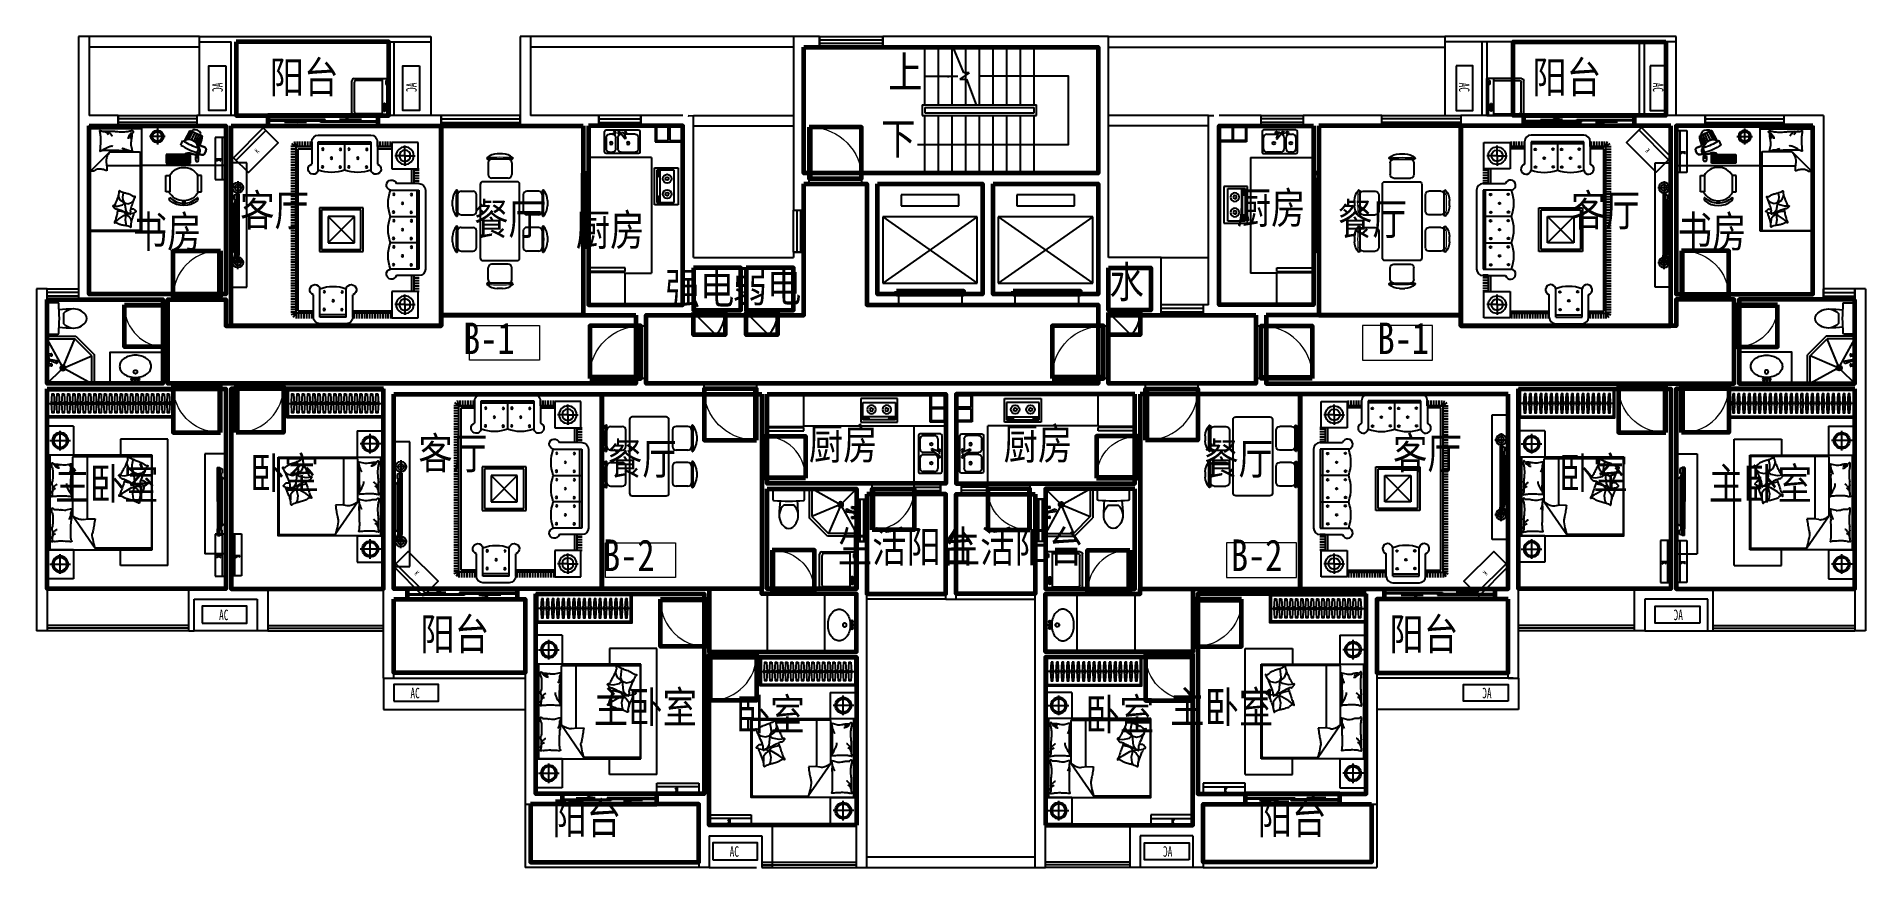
# Model space of a CAD drawing. Extents: x 963421 to 998221, y -625243 to -609443.
import ezdxf

# ---------------------------------------------------------------- set-up
doc = ezdxf.new("R2010")
doc.units = 0
doc.header["$LTSCALE"] = 1000
doc.header["$MEASUREMENT"] = 0
doc.linetypes.add('HIDDEN', pattern=[7.5, 5, -2.5])
doc.layers.get('0').update_dxf_attribs({"linetype": 'CONTINUOUS'})
for name, color, linetype in [('BATH', 8, 'CONTINUOUS'), ('Elec(电器)', 33, 'CONTINUOUS'), ('F1', 223, 'CONTINUOUS'), ('FUR', 8, 'CONTINUOUS'), ('FURN', 8, 'CONTINUOUS'), ('Furniture(家具)', 8, 'CONTINUOUS'), ('j家具示意', 8, 'CONTINUOUS'), ('Lvtry(厨卫)', 136, 'CONTINUOUS'), ('STAIR', 3, 'CONTINUOUS'), ('WALL', 2, 'CONTINUOUS'), ('WINDOW', 4, 'CONTINUOUS'), ('家具', 8, 'CONTINUOUS'), ('家具示意', 8, 'CONTINUOUS'), ('箭头', 11, 'CONTINUOUS')]:
    doc.layers.add(name, color=color, linetype=linetype)
doc.layers.add('GT_书房', color=205, linetype='CONTINUOUS', lineweight=60, true_color=0x8059a6)
for name, color, linetype, lineweight in [('GT_卧室', 1, 'CONTINUOUS', 60), ('GT_卫生间', 5, 'CONTINUOUS', 60), ('GT_厨房', 4, 'CONTINUOUS', 60), ('GT_客厅', 2, 'CONTINUOUS', 60), ('GT_楼梯', 130, 'CONTINUOUS', 60), ('GT_水机房', 170, 'CONTINUOUS', 60), ('GT_电机房', 210, 'CONTINUOUS', 60), ('GT_电梯', 150, 'CONTINUOUS', 60), ('GT_过道', 30, 'CONTINUOUS', 60), ('GT_门', 245, 'CONTINUOUS', 60), ('GT_阳台', 6, 'CONTINUOUS', 60), ('GT_餐厅', 3, 'CONTINUOUS', 60), ('文字标注', 121, 'CONTINUOUS', 0)]:
    doc.layers.add(name, color=color, linetype=linetype, lineweight=lineweight)
doc.styles.add('-黑体', font='simhei.ttf', dxfattribs={"width": 0.8})
doc.styles.add('_ZBHZ', font='simhei.ttf', dxfattribs={"width": 0.8})
doc.styles.add('DIM_FONT', font='ZBTXT.shx', dxfattribs={"width": 0.8})

msp = doc.modelspace()

# ---------------------------------------------------------------- texts
at = {"layer": '文字标注', "style": '-黑体', "width": 0.8}
msp.add_text('阳台', height=600, rotation=360, dxfattribs=at).set_placement((967856, -610514))
for s, p in [('上', (979624, -610419)), ('阳台', (991883, -610514)), ('下', (979492, -611683)), ('客厅', (967295, -613047)), ('厨房', (986257, -612999)), ('客厅', (992622, -613047)), ('书房', (965252, -613453)), ('餐厅', (971745, -613212)), ('厨房', (973680, -613419)), ('餐厅', (988185, -613212)), ('书房', (994648, -613453)), ('强电', (975388, -614525)), ('弱电', (976664, -614488)), ('水', (983835, -614411)), ('B-1', (971536, -615481)), ('B-1', (988937, -615481)), ('客厅', (970685, -617668)), ('厨房', (978115, -617484)), ('厨房', (981822, -617484)), ('客厅', (989232, -617668)), ('卧室', (967482, -618045)), ('餐厅', (974292, -617770)), ('餐厅', (985638, -617770)), ('卧室', (992390, -618045)), ('主卧室', (963774, -618247)), ('主卧室', (995241, -618247)), ('B-2', (974200, -619607)), ('生活阳台', (978666, -619442)), ('生活阳台', (980721, -619442)), ('B-2', (986147, -619607)), ('阳台', (970725, -621106)), ('阳台', (989165, -621106)), ('主卧室', (974024, -622496)), ('主卧室', (984991, -622496)), ('卧室', (976727, -622633)), ('卧室', (983377, -622633)), ('阳台', (973234, -624605)), ('阳台', (986656, -624605))]:
    msp.add_text(s, height=600, dxfattribs=at).set_placement(p)

# ---------------------------------------------------------------- blocks, each defined once
blk = doc.blocks.new('_E10NWL')
for p, q in [((-275, 0), (275, 0)), ((-275, -482), (-275, 0)), ((275, 0), (275, -482)), ((275, -482), (-275, -482)), ((-275, -550), (-275, -499)), ((275, -499), (-275, -499)), ((-257, -482), (-257, -499)), ((257, -482), (257, -499)), ((275, -499), (275, -550)), ((275, -550), (-275, -550))]:
    blk.add_line(p, q)
at = {"style": 'DIM_FONT', "width": 0.8, "flags": 9}
for tag in ['XSIZE', 'YSIZE']:
    blk.add_attdef(tag, (0, 0), '', height=0.5, dxfattribs=at)
blk = doc.blocks.new('A$C179D235A')
at = {"layer": 'BATH'}
for p, q in [((0, 0), (0, 450)), ((0, 450), (700, 450)), ((40, 370), (40, 40)), ((660, 370), (40, 370)), ((660, 40), (660, 370)), ((700, 450), (700, 0)), ((40, 96), (660, 96)), ((40, 40), (660, 40)), ((71, 73), (71, 62)), ((146, 64), (82, 64)), ((82, 64), (82, 47)), ((82, 47), (146, 47)), ((146, 47), (146, 64)), ((163, 72), (163, 62)), ((544, 73), (544, 62)), ((555, 64), (555, 47)), ((619, 64), (555, 64)), ((555, 47), (619, 47)), ((619, 47), (619, 64)), ((636, 72), (636, 62)), ((700, 0), (0, 0))]:
    blk.add_line(p, q, dxfattribs=at)
for centre, radius in [((204, 237), 82.5), ((204, 237), 31.6), ((496, 237), 82.5), ((496, 237), 31.6)]:
    blk.add_circle(centre, radius, dxfattribs=at)
for centre, radius, start, end in [((75, 72), 4.03, 121.9106, 180), ((75, 72), 4.03, 180, 197.9454), ((75, 62), 4.03, 121.9106, 180), ((75, 62), 4.03, 180, 238.0894), ((95, 41), 41.3, 104.4631, 121.9106), ((95, 30), 41.3, 104.4631, 121.9106), ((95, 93), 41.3, 238.0894, 251.0845), ((108, -11), 94.4, 96.0983, 104.4631), ((108, -21), 94.4, 96.0983, 104.4631), ((117, -93), 177, 90, 96.0983), ((117, -104), 177, 90, 96.0983), ((117, -93), 177, 83.9017, 90), ((117, -104), 177, 83.9017, 90), ((126, -11), 94.4, 75.5369, 83.9017), ((126, -21), 94.4, 75.5369, 83.9017), ((126, 145), 94.4, 282.4611, 284.4631), ((139, 41), 41.3, 58.0894, 75.5369), ((139, 30), 41.3, 58.0894, 75.5369), ((139, 93), 41.3, 284.4631, 301.9106), ((159, 72), 4.03, 0, 58.0894), ((159, 62), 4.03, 360, 58.0894), ((159, 62), 4.03, 301.9106, 360), ((548, 72), 4.03, 121.9106, 180), ((548, 72), 4.03, 180, 197.9454), ((548, 62), 4.03, 121.9106, 180), ((548, 62), 4.03, 180, 238.0894), ((568, 41), 41.3, 104.4631, 121.9106), ((568, 30), 41.3, 104.4631, 121.9106), ((568, 93), 41.3, 238.0894, 251.0845), ((581, -11), 94.4, 96.0983, 104.4631), ((581, -21), 94.4, 96.0983, 104.4631), ((590, -93), 177, 90, 96.0983), ((590, -104), 177, 90, 96.0983), ((590, -93), 177, 83.9017, 90), ((590, -104), 177, 83.9017, 90), ((599, -11), 94.4, 75.5369, 83.9017), ((599, -21), 94.4, 75.5369, 83.9017), ((599, 145), 94.4, 282.4611, 284.4631), ((612, 41), 41.3, 58.0894, 75.5369), ((612, 30), 41.3, 58.0894, 75.5369), ((612, 93), 41.3, 284.4631, 301.9106), ((632, 72), 4.03, 0, 58.0894), ((632, 62), 4.03, 0, 58.0894), ((632, 62), 4.03, 301.9106, 360)]:
    blk.add_arc(centre, radius, start, end, dxfattribs=at)
blk = doc.blocks.new('_ARROW')
blk.add_solid([(0, 0), (-1, 0.1), (-1, -0.1)])
blk = doc.blocks.new('A$C04A21AEC')
at = {"layer": '家具示意'}
for p, q in [((500, 550), (0, 550)), ((0, 550), (0, 0)), ((250, 460), (250, 86)), ((500, 0), (500, 550)), ((50, 275), (445, 275)), ((500, 0), (0, 0))]:
    blk.add_line(p, q, dxfattribs=at)
for radius in [153, 127]:
    blk.add_circle((250, 275), radius, dxfattribs=at)
blk = doc.blocks.new('A$C6E3D31D3')
at = {"layer": '家具示意'}
for p, q in [((0, 2100), (2000, 2100)), ((0, 300), (0, 2100)), ((53, 300), (53, 2100)), ((1400, 2400), (1400, 2100)), ((2300, 2400), (1400, 2400)), ((2000, 2100), (2000, 300)), ((2300, 2400), (2300, 0)), ((489, 1453), (916, 2072)), ((1968, 2072), (916, 2072)), ((1988, 346), (1988, 2052)), ((489, 1453), (489, 346)), ((687, 1526), (782, 1512)), ((762, 346), (762, 1515)), ((782, 1512), (912, 1514)), ((439, 1330), (356, 1350)), ((469, 1322), (439, 1330)), ((1369, 1078), (1473, 998)), ((1627, 1034), (1641, 1137)), ((1641, 1137), (1661, 1173)), ((1769, 1020), (1769, 1113)), ((1560, 828), (1471, 809)), ((1473, 998), (1603, 923)), ((1617, 848), (1560, 828)), ((1603, 923), (1659, 905)), ((1659, 905), (1617, 848)), ((1659, 905), (1627, 1034)), ((1645, 847), (1701, 870)), ((1646, 624), (1664, 810)), ((1659, 905), (1722, 955)), ((1659, 905), (1753, 894)), ((1664, 810), (1701, 860)), ((1701, 870), (1744, 888)), ((1701, 860), (1709, 872)), ((1722, 955), (1769, 1020)), ((1767, 892), (1862, 880)), ((439, 470), (356, 491)), ((469, 463), (439, 470)), ((1369, 681), (1472, 695)), ((1472, 695), (1594, 669)), ((1553, 555), (1515, 461)), ((1515, 461), (1518, 437)), ((1646, 624), (1553, 555)), ((1594, 669), (1646, 624)), ((1646, 624), (1618, 557)), ((1618, 557), (1621, 488)), ((1621, 488), (1639, 390)), ((1639, 390), (1645, 387)), ((1646, 624), (1728, 655)), ((1728, 655), (1811, 635)), ((1811, 635), (1873, 581)), ((2000, 300), (0, 300)), ((509, 326), (1968, 326)), ((1400, 0), (1400, 300)), ((2300, 0), (1400, 0))]:
    blk.add_line(p, q, dxfattribs=at)
for centre, radius, start, end in [((111, 1940), 25.1, 158.2117, 175.6975), ((115, 1940), 28.9, 175.6975, 210.6513), ((91, 1948), 3.42, 109.564, 158.2117), ((91, 1949), 2.32, 348.1069, 109.564), ((44, 1897), 53.9, 5.2592, 30.6513), ((97, 1948), 4.28, 168.1069, 248.0096), ((101, 1958), 15.6, 248.0096, 291.421), ((194, 1884), 99.2, 175.7841, 195.9352), ((-720, 1827), 821, 1.9079, 5.2592), ((-772, 1798), 873, 355.1982, 359.4243), ((194, 1884), 99.2, 195.9352, 216.0864), ((-1393, 1805), 1494, 359.4243, 1.9079), ((320, 1892), 234, 200.8603, 207.2396), ((119, 1913), 32.8, 81.8665, 111.421), ((180, 1820), 76.8, 207.2396, 218.3886), ((194, 1884), 99.2, 216.0864, 233.8234), ((427, 2016), 392, 218.3886, 223.8115), ((89, 1702), 246, 77.8905, 81.8665), ((194, 1884), 99.2, 233.8234, 251.5603), ((182, 2136), 198, 257.8905, 262.3191), ((307, 1901), 225, 223.8115, 230.9651), ((277, 2845), 913, 262.3191, 266.6313), ((264, 2611), 679, 266.6313, 271.6331), ((244, 3297), 1365, 271.6331, 273.055), ((-410, 15550), 13636, 273.055, 273.5049), ((404, 2260), 321, 273.5049, 279.9984), ((1616, 1808), 1164, 176.426, 179.7135), ((6170, 1785), 5719, 179.7135, 180.9704), ((600, 1872), 146, 167.131, 176.426), ((502, 1894), 45.3, 152.7159, 167.131), ((463, 1925), 19.3, 73.3022, 99.9984), ((393, 1950), 76.7, 332.7159, 343.7788), ((383, 1953), 87.5, 343.7788, 352.8796), ((468, 1942), 1.32, 352.8796, 73.3022), ((916, 1819), 58.1, 169.2724, 187.7304), ((4853, 1074), 4065, 167.0745, 169.2724), ((1051, 1838), 194, 187.7304, 193.1904), ((-1587, 1219), 2516, 11.6741, 13.1904), ((1532, 1836), 657, 164.0648, 167.0745), ((2664, 1513), 1835, 162.2636, 164.0648), ((1968, 2052), 20, 0, 90), ((391, 1313), 305, 164.256, 171.5628), ((387, 1701), 290, 175.1982, 182.5386), ((249, 1695), 152, 182.5386, 190.1899), ((-135, 1461), 242, 344.256, 352.4531), ((-421, 1574), 529, 6.0867, 10.1899), ((-938, 1519), 1049, 0, 6.0867), ((-572, 1519), 683, 352.4531, 360), ((196, 1764), 49.3, 230.9651, 241.6832), ((267, 1897), 200, 241.6832, 246.9972), ((-251, 1207), 739, 23.4844, 25.3111), ((-251, 1207), 739, 21.6577, 23.4844), ((-251, 1207), 739, 19.428, 21.6577), ((-251, 1207), 739, 17.1982, 19.428), ((3814, 1746), 3362, 180.9704, 182.6096), ((600, 1418), 146, 168.4414, 186.4341), ((574, 1415), 120, 186.4341, 197.3864), ((1671, 1648), 1216, 182.6096, 184.6176), ((232, 1493), 230, 348.4414, 2.7491), ((-942, 1437), 1405, 2.7491, 4.6176), ((728, 1165), 375, 110.1488, 129.6445), ((661, 1348), 180, 81.8644, 110.1488), ((-1658, 1205), 2588, 9.495, 11.6741), ((-2834, 1008), 3780, 7.692, 9.495), ((111, 1081), 25.1, 158.2117, 175.6975), ((115, 1080), 28.9, 175.6975, 210.6513), ((249, 1334), 161, 171.5628, 180), ((178, 1334), 90.4, 180, 191.2724), ((91, 1089), 3.42, 109.564, 158.2117), ((103, 1319), 13.1, 191.2724, 296.5805), ((91, 1090), 2.32, 348.1069, 109.564), ((44, 1038), 53.9, 5.2592, 30.6513), ((97, 1088), 4.28, 168.1069, 248.0096), ((101, 1099), 15.6, 248.0096, 291.421), ((119, 1054), 32.8, 81.8665, 111.421), ((93, 1338), 34.2, 296.5805, 355.5998), ((89, 843), 246, 77.8905, 81.8665), ((180, 1824), 492, 263.7676, 270), ((182, 1277), 198, 257.8905, 262.3191), ((277, 1986), 913, 262.3191, 266.6313), ((180, 1536), 204, 270, 279.6844), ((66, 2205), 882, 279.6844, 282.1984), ((264, 1752), 679, 266.6313, 271.6331), ((320, 1032), 317, 98.0051, 102.1984), ((367, 694), 659, 92.6649, 98.0051), ((244, 2438), 1365, 271.6331, 273.055), ((-410, 14691), 13636, 273.055, 273.5049), ((340, 1285), 67.7, 75.9548, 92.6649), ((404, 1401), 321, 273.5049, 279.9984), ((600, 1012), 146, 167.131, 176.426), ((502, 1035), 45.3, 152.7159, 167.131), ((240, 1311), 230, 9.4841, 17.3864), ((463, 1066), 19.3, 73.3022, 99.9984), ((393, 1091), 76.7, 332.7159, 343.7788), ((200, 1304), 271, 4.0829, 9.4841), ((383, 1094), 87.5, 343.7788, 352.8796), ((469, 1323), 0.917, 255.9551, 4.0829), ((468, 1083), 1.32, 352.8796, 73.3022), ((1373, 1077), 4.43, 103.2808, 176.0516), ((1404, 1075), 35.2, 176.0516, 200.3452), ((1427, 1084), 60.1, 200.3452, 218.5854), ((1374, 1075), 6.3, 36.5792, 103.2808), ((1390, 1088), 14.2, 216.5792, 259.5926), ((1318, 997), 79.2, 22.7069, 38.5854), ((1402, 1150), 77.1, 259.5926, 267.2714), ((1399, 1088), 15.3, 267.2714, 284.5709), ((1393, 1111), 39.3, 284.5709, 296.8179), ((1252, 1390), 352, 296.8179, 300.9056), ((1333, 1255), 194, 300.9056, 309.7005), ((1508, 1043), 81, 116.0735, 129.7005), ((1559, 939), 197, 107.8396, 116.0735), ((2113, -780), 2003, 105.2625, 107.8396), ((2019, -438), 1648, 103.841, 105.2625), ((1494, 1692), 545, 283.841, 286.3122), ((1597, 1341), 180, 286.3122, 290.7773), ((717, 3662), 2662, 290.7773, 291.9373), ((1683, 1262), 75.5, 291.9373, 315.0955), ((1748, 1197), 16.8, 84.6428, 135.0955), ((1749, 1208), 5.8, 27.2959, 84.6428), ((1709, 1188), 50.9, 8.6443, 27.2959), ((1700, 1186), 59.9, 352.216, 8.6443), ((1822, 1170), 63, 172.216, 188.2293), ((2185, 1222), 430, 188.2293, 196.3527), ((2371, 1277), 624, 196.3527, 203.0962), ((194, 1025), 99.2, 175.7841, 195.9352), ((-720, 968), 821, 1.9079, 5.2592), ((387, 842), 290, 175.1982, 182.5386), ((249, 836), 152, 182.5386, 190.1899), ((-772, 939), 873, 355.1982, 359.4243), ((194, 1025), 99.2, 195.9352, 216.0864), ((-1393, 945), 1494, 359.4243, 1.9079), ((-421, 715), 529, 6.0867, 10.1899), ((320, 1033), 234, 200.8603, 207.2396), ((-938, 660), 1049, 0, 6.0867), ((180, 961), 76.8, 207.2396, 218.3886), ((194, 1025), 99.2, 216.0864, 233.8234), ((427, 1157), 392, 218.3886, 223.8115), ((194, 1025), 99.2, 233.8234, 251.5603), ((307, 1042), 225, 223.8115, 230.9651), ((196, 905), 49.3, 230.9651, 241.6832), ((267, 1038), 200, 241.6832, 246.9972), ((647, 855), 272, 175.9172, 183.5552), ((433, 871), 58, 159.3257, 175.9172), ((853, 712), 507, 155.6735, 159.3257), ((1696, 331), 1432, 153.5015, 155.6735), ((694, 830), 313, 147.865, 153.5015), ((1046, 609), 729, 144.1737, 147.865), ((1616, 949), 1164, 176.426, 179.7135), ((6170, 926), 5719, 179.7135, 180.9704), ((3814, 886), 3362, 180.9704, 182.6096), ((1671, 789), 1216, 182.6096, 184.6176), ((1422, 649), 69.7, 135.8726, 141.1864), ((1340, 729), 45.2, 315.8726, 322.4713), ((1072, 935), 383, 322.4713, 323.7837), ((1914, 318), 660, 142.7849, 143.7837), ((1561, 586), 218, 136.4776, 142.7849), ((619, 704), 837, 20.1287, 22.7069), ((1459, 683), 77.4, 125.8936, 136.4776), ((-3378, -761), 5094, 19.0836, 20.1287), ((1427, 727), 22.6, 81.9508, 125.8936), ((1437, 795), 45.8, 261.9508, 292.4162), ((-1536, -123), 3145, 16.6085, 19.0836), ((1071, 1682), 1005, 292.4162, 295.0529), ((1366, 742), 117, 10.7366, 16.6085), ((782, 2299), 1687, 295.0529, 297.0884), ((838, 2191), 1565, 297.0884, 299.936), ((1726, 649), 214, 112.2355, 119.936), ((1736, 909), 23.1, 292.2355, 342.8133), ((1762, 901), 4.67, 19.3799, 162.8133), ((1758, 900), 9.2, 355.7407, 19.3799), ((1801, 896), 34, 175.7407, 187.9822), ((1961, 919), 195, 187.9822, 194.8807), ((1599, 823), 179, 7.6784, 14.8807), ((1706, 837), 71.2, 355.4882, 7.6784), ((1843, 826), 66.3, 175.4882, 188.1216), ((1893, 833), 117, 188.1216, 201.0043), ((4720, 1919), 3145, 201.0043, 203.4795), ((2121, -167), 1005, 108.0203, 109.3448), ((7168, 3322), 5838, 203.0962, 203.4523), ((1824, 746), 45.8, 77.5549, 108.0203), ((-3786, -1430), 6102, 23.104, 23.4523), ((-28, 173), 2016, 22.0188, 23.104), ((1839, 812), 22.6, 257.5549, 301.4977), ((4712, 2090), 3097, 202.0188, 202.8944), ((1810, 859), 77.4, 301.4977, 312.0817), ((1892, 899), 35.9, 202.8944, 268.8496), ((1716, 963), 218, 312.0817, 318.389), ((1385, 1257), 660, 318.389, 319.3878), ((2177, 578), 383, 138.0754, 139.3878), ((1891, 851), 12.7, 316.7905, 88.8496), ((1926, 804), 45.2, 131.4767, 138.0754), ((1850, 890), 69.7, 311.4767, 316.7905), ((249, 475), 161, 171.5628, 180), ((178, 475), 90.4, 180, 191.2724), ((391, 454), 305, 164.256, 171.5628), ((103, 460), 13.1, 191.2724, 296.5805), ((-135, 602), 242, 344.256, 352.4531), ((-572, 660), 683, 352.4531, 360), ((93, 479), 34.2, 296.5805, 355.5998), ((252, 412), 140, 135.0976, 152.7964), ((180, 965), 492, 263.7676, 270), ((216, 421), 89.9, 131.4429, 143.7359), ((252, 412), 140, 117.3988, 135.0976), ((191, 449), 52.6, 115.3551, 131.4429), ((233, 360), 151, 111.8149, 115.3551), ((254, 310), 206, 108.7799, 111.8149), ((180, 677), 204, 270, 279.6844), ((252, 412), 140, 106.515, 117.3988), ((205, 451), 56.2, 90, 108.7799), ((205, 416), 91.5, 75.3149, 90), ((252, 412), 140, 95.6311, 106.515), ((66, 1345), 882, 279.6844, 282.1984), ((320, 173), 317, 98.0051, 102.1984), ((367, -165), 659, 92.6649, 98.0051), ((340, 425), 67.7, 75.9548, 92.6649), ((-251, 348), 739, 23.4844, 25.3111), ((-251, 348), 739, 21.6577, 23.4844), ((-251, 348), 739, 19.428, 21.6577), ((-251, 348), 739, 17.1982, 19.428), ((600, 559), 146, 168.4414, 186.4341), ((574, 556), 120, 186.4341, 197.3864), ((232, 634), 230, 348.4414, 2.7491), ((-942, 578), 1405, 2.7491, 4.6176), ((240, 451), 230, 9.4841, 17.3864), ((200, 445), 271, 4.0829, 9.4841), ((469, 464), 0.917, 255.9551, 4.0829), ((1378, 685), 12.7, 141.1864, 273.2455), ((1381, 636), 35.9, 27.2902, 93.2455), ((-1340, -767), 3097, 26.4147, 27.2902), ((3240, 1507), 2016, 206.4147, 207.4999), ((6864, 3394), 6102, 207.4999, 207.8482), ((-3694, -2184), 5838, 27.4921, 27.8482), ((932, 224), 624, 20.7486, 27.4921), ((1113, 292), 430, 12.6252, 20.7486), ((1471, 372), 63, 356.6119, 12.6252), ((1594, 365), 59.9, 176.6119, 193.0402), ((1585, 363), 50.9, 193.0402, 211.6917), ((1617, 290), 75.5, 116.3332, 139.4914), ((2764, -2028), 2662, 115.1732, 116.3332), ((1709, 219), 180, 110.7081, 115.1732), ((1838, -123), 545, 108.2369, 110.7081), ((1151, 1960), 1648, 288.2369, 289.6584), ((1032, 2294), 2003, 289.6584, 292.2355), ((1716, 622), 197, 292.2355, 300.4694), ((1774, 523), 81, 300.4694, 314.0964), ((1966, 325), 194, 125.3015, 134.0964), ((6508, 2696), 5094, 203.4795, 204.5246), ((2057, 196), 352, 121.2138, 125.3015), ((2635, 928), 837, 204.5246, 207.1028), ((1895, 464), 39.3, 108.9668, 121.2138), ((1887, 486), 15.3, 91.6673, 108.9668), ((1889, 425), 77.1, 83.9885, 91.6673), ((1960, 583), 79.2, 207.1028, 222.9813), ((1895, 487), 14.2, 40.9751, 83.9885), ((1858, 488), 60.1, 24.7411, 42.9813), ((1911, 501), 6.3, 220.9751, 287.6767), ((1881, 499), 35.2, 0.4475, 24.7411), ((1912, 499), 4.43, 287.6767, 0.4475), ((509, 346), 20, 180, 270), ((742, 346), 20, 270, 0), ((1547, 339), 5.8, 211.6917, 269.0386), ((1547, 350), 16.8, 269.0386, 319.4914), ((1968, 346), 20, 270, 0)]:
    blk.add_arc(centre, radius, start, end, dxfattribs=at)
at = {"layer": '家具示意', "style": 'DIM_FONT', "width": 0.8, "flags": 9}
for tag in ['YSIZE', 'XSIZE']:
    blk.add_attdef(tag, (0, 300), '', height=0.5, rotation=90, dxfattribs=at)
blk = doc.blocks.new('A$C7736197B')
for name, p in [('A$C04A21AEC', (0, 2350)), ('A$C6E3D31D3', (0, 250)), ('A$C04A21AEC', (0, 0))]:
    blk.add_blockref(name, p)
blk = doc.blocks.new('*U39')
blk.add_line((-970, -275), (1372, -275))
for points in [[(-1000, 0), (1402, 0), (1402, -550), (-1000, -550)], [(-970, -30), (1372, -30), (1372, -520), (-970, -520)]]:
    blk.add_lwpolyline(points, close=True)
at = {"elevation": 0}
for points in [[(-874, -95), (-862, -275), (-874, -455), (-906, -455), (-918, -275), (-906, -95)], [(-774, -95), (-762, -275), (-774, -455), (-806, -455), (-818, -275), (-806, -95)], [(-674, -95), (-662, -275), (-674, -455), (-706, -455), (-718, -275), (-706, -95)], [(-574, -95), (-562, -275), (-574, -455), (-606, -455), (-618, -275), (-606, -95)], [(-474, -95), (-462, -275), (-474, -455), (-506, -455), (-518, -275), (-506, -95)], [(-374, -95), (-362, -275), (-374, -455), (-406, -455), (-418, -275), (-406, -95)], [(-274, -95), (-262, -275), (-274, -455), (-306, -455), (-318, -275), (-306, -95)], [(-174, -95), (-162, -275), (-174, -455), (-206, -455), (-218, -275), (-206, -95)], [(-74, -95), (-62, -275), (-74, -455), (-106, -455), (-118, -275), (-106, -95)], [(26, -95), (38, -275), (26, -455), (-6, -455), (-18, -275), (-6, -95)], [(126, -95), (138, -275), (126, -455), (94, -455), (82, -275), (94, -95)], [(226, -95), (238, -275), (226, -455), (194, -455), (182, -275), (194, -95)], [(326, -95), (338, -275), (326, -455), (294, -455), (282, -275), (294, -95)], [(426, -95), (438, -275), (426, -455), (394, -455), (382, -275), (394, -95)], [(526, -95), (538, -275), (526, -455), (494, -455), (482, -275), (494, -95)], [(626, -95), (638, -275), (626, -455), (594, -455), (582, -275), (594, -95)], [(726, -95), (738, -275), (726, -455), (694, -455), (682, -275), (694, -95)], [(826, -95), (838, -275), (826, -455), (794, -455), (782, -275), (794, -95)], [(926, -95), (938, -275), (926, -455), (894, -455), (882, -275), (894, -95)], [(1026, -95), (1038, -275), (1026, -455), (994, -455), (982, -275), (994, -95)], [(1126, -95), (1138, -275), (1126, -455), (1094, -455), (1082, -275), (1094, -95)], [(1226, -95), (1238, -275), (1226, -455), (1194, -455), (1182, -275), (1194, -95)], [(1326, -95), (1338, -275), (1326, -455), (1294, -455), (1282, -275), (1294, -95)]]:
    blk.add_lwpolyline(points, close=True, dxfattribs=at)
at = {"ltscale": 15, "elevation": 0}
for points in [[(-894, -255), (-886, -255), (-886, -295), (-894, -295)], [(-794, -255), (-786, -255), (-786, -295), (-794, -295)], [(-694, -255), (-686, -255), (-686, -295), (-694, -295)], [(-594, -255), (-586, -255), (-586, -295), (-594, -295)], [(-494, -255), (-486, -255), (-486, -295), (-494, -295)], [(-394, -255), (-386, -255), (-386, -295), (-394, -295)], [(-294, -255), (-286, -255), (-286, -295), (-294, -295)], [(-194, -255), (-186, -255), (-186, -295), (-194, -295)], [(-94, -255), (-86, -255), (-86, -295), (-94, -295)], [(6, -255), (14, -255), (14, -295), (6, -295)], [(106, -255), (114, -255), (114, -295), (106, -295)], [(206, -255), (214, -255), (214, -295), (206, -295)], [(306, -255), (314, -255), (314, -295), (306, -295)], [(406, -255), (414, -255), (414, -295), (406, -295)], [(506, -255), (514, -255), (514, -295), (506, -295)], [(606, -255), (614, -255), (614, -295), (606, -295)], [(706, -255), (714, -255), (714, -295), (706, -295)], [(806, -255), (814, -255), (814, -295), (806, -295)], [(906, -255), (914, -255), (914, -295), (906, -295)], [(1006, -255), (1014, -255), (1014, -295), (1006, -295)], [(1106, -255), (1114, -255), (1114, -295), (1106, -295)], [(1206, -255), (1214, -255), (1214, -295), (1206, -295)], [(1306, -255), (1314, -255), (1314, -295), (1306, -295)]]:
    blk.add_lwpolyline(points, close=True, dxfattribs=at)
blk = doc.blocks.new('A$C67170A1A')
for p, q in [((0, 2200), (0, 300)), ((1, 2200), (400, 2200)), ((400, 2200), (400, 300)), ((73, 1761), (11, 1697)), ((116, 1933), (71, 1915)), ((71, 1915), (71, 1834)), ((116, 1817), (71, 1834)), ((73, 1761), (73, 823)), ((86, 1761), (73, 1761)), ((86, 1810), (86, 775)), ((86, 1810), (161, 1810)), ((161, 1940), (116, 1940)), ((116, 1940), (116, 1810)), ((161, 1810), (116, 1810)), ((123, 1810), (123, 775)), ((137, 1940), (137, 1810)), ((161, 1940), (161, 1810)), ((161, 1810), (161, 775)), ((11, 1697), (11, 888)), ((73, 823), (11, 888)), ((116, 768), (71, 750)), ((71, 669), (71, 750)), ((86, 823), (73, 823)), ((86, 775), (161, 775)), ((161, 775), (116, 775)), ((116, 645), (116, 775)), ((137, 645), (137, 775)), ((161, 645), (161, 775)), ((116, 652), (71, 669)), ((161, 645), (116, 645)), ((0, 300), (400, 300))]:
    blk.add_line(p, q)
blk = doc.blocks.new('A$C367E6596')
at = {"layer": '家具示意'}
for p, q in [((0, 1948), (1000, 1948)), ((26, 1491), (26, 32)), ((603, 1511), (46, 1511)), ((603, 1511), (972, 1142)), ((46, 1239), (664, 1239)), ((972, 32), (972, 1142)), ((349, 727), (345, 730)), ((357, 648), (349, 727)), ((213, 336), (139, 351)), ((196, 544), (150, 591)), ((261, 522), (196, 544)), ((328, 541), (261, 522)), ((269, 357), (261, 348)), ((301, 394), (269, 357)), ((299, 318), (336, 361)), ((328, 541), (301, 394)), ((328, 541), (355, 593)), ((328, 541), (407, 590)), ((367, 502), (328, 541)), ((336, 361), (383, 372)), ((355, 593), (357, 648)), ((462, 473), (367, 502)), ((383, 372), (455, 382)), ((407, 590), (443, 663)), ((443, 663), (442, 682)), ((545, 477), (462, 473)), ((46, 12), (952, 12)), ((204, 234), (197, 159)), ((246, 282), (204, 234)), ((299, 318), (225, 333)), ((299, 318), (246, 282)), ((316, 213), (293, 108)), ((299, 318), (316, 213)), ((342, 300), (299, 318)), ((441, 231), (342, 300)), ((519, 161), (441, 231))]:
    blk.add_line(p, q, dxfattribs=at)
blk.add_lwpolyline([(0, 0), (0, 2000), (1000, 2000), (1000, 0)], close=True, dxfattribs=at)
for points in [[(185, 1866, -0.263368), (157, 1885, -0.494818), (166, 1904, -0.049225), (184, 1906, -0.036831), (208, 1904, -0.031893), (246, 1896, 0.035782), (280, 1889, 0.032941), (369, 1883, 0.026564), (480, 1889, 0.017905), (518, 1894, -0.033397), (538, 1896, -0.03204), (575, 1896, 0.018442), (640, 1893, 0.010837), (704, 1893, 0.014624), (752, 1896, 0.111249), (775, 1904, -0.153708), (792, 1908, -0.076444), (799, 1906, -0.215512), (801, 1904, -0.585858), (798, 1901, 0.363489), (794, 1898, 0.191716), (793, 1887, -0.129675), (795, 1870, -0.01735), (792, 1853, 0.019326), (790, 1838, 0.018818), (783, 1770, 0.021828), (782, 1711, 0.006204), (784, 1677, 0.001963), (790, 1570, 0.028341), (794, 1534, -0.117014), (794, 1525, -0.36606), (792, 1524, -0.03973), (778, 1527, -0.048309), (765, 1532, 0.062981), (754, 1536, 0.04058), (731, 1539, 0.014345), (664, 1542, 0.005484), (538, 1541, 0.007153), (442, 1538, 0.008762), (400, 1535, -0.008153), (354, 1532, -0.06251), (297, 1537, 0.078669), (251, 1539, 0.047825), (229, 1534, -0.034494), (198, 1527, -0.023571), (173, 1524, -0.510228), (172, 1525), (179, 1555), (200, 1637, 0.073041), (202, 1657, 0.023305), (196, 1718, 0.018299), (192, 1741, -0.01097), (185, 1779, -0.042281), (182, 1813, -0.027201), (185, 1867)], [(183, 1850, -0.05369), (198, 1837, -0.070312), (206, 1825, -0.015448), (209, 1817, -0.013244), (213, 1806, -0.082127), (216, 1788, -0.064164), (213, 1765)], [(185, 1866, -0.077379), (220, 1841, -0.077379), (245, 1806, -0.047525), (255, 1782, -0.047525), (260, 1756)], [(659, 1893, 0.027842), (635, 1882, 0.048685), (623, 1874, 0.023666), (595, 1850, 0.031223), (576, 1829, 0.046801), (571, 1821, 0.023191), (563, 1804)], [(741, 1898, 0.088153), (706, 1895, 0.088153), (675, 1880, 0.077547), (654, 1858, 0.077547), (640, 1831)], [(275, 1540, 0.009729), (303, 1549, 0.009729), (330, 1559, 0.007971), (351, 1568, 0.007971), (373, 1577)], [(745, 1538, 0.016108), (706, 1564, 0.024599), (679, 1579, 0.009477), (630, 1603, 0.015937), (600, 1615, 0.072521), (584, 1619, 0.033339), (548, 1619)], [(603, 1511, -0.085272), (666, 1401, -0.124044), (675, 1314), (662, 1218), (663, 1146)], [(663, 1146, -0.027362), (702, 1162, -0.040834), (729, 1170, -0.038441), (817, 1179, -0.076528), (861, 1174, -0.103649), (888, 1160, 0.093398), (918, 1143, 0.072727), (941, 1139, 0.052315), (972, 1142)], [(450, 419, 0.025626), (452, 409, 0.0108), (476, 303, 0.00456), (495, 231, 0.01125), (504, 203, 0.069394), (512, 187, -0.079756), (518, 173, -0.106399), (519, 161, -0.328642), (516, 158, -0.299547), (511, 160, 0.189917), (504, 165, 0.033518), (496, 167, 0.075627), (492, 167, 0.053489), (486, 165, 0.017838), (468, 157, 0.038394), (447, 145, -0.059529), (434, 138, -0.035943), (412, 131, -0.011245), (341, 116, -0.006203), (309, 111, 0.010783), (291, 107, 0.019485), (280, 105, 0.005062), (238, 92, 0.101392), (217, 81, -0.223768), (206, 78, -0.25558), (203, 80, -0.081563), (200, 93, -0.071805), (201, 107, 0.069985), (202, 121, 0.03546), (195, 169, 0.029432), (180, 226, 0.001554), (171, 254, -0.00152), (162, 282, -0.004735), (152, 311, 0.00382), (141, 347, 0.296001), (116, 366, -0.649774), (111, 384, -0.02319), (115, 387, 0.0288), (118, 390, 0.005727), (123, 395, -0.004358), (130, 401, -0.027528), (144, 414, -0.046214), (154, 420, -0.194121), (167, 421, 0.133719), (187, 420, 0.005779), (205, 425, 0.008882)]]:
    blk.add_lwpolyline(points, format="xyb", dxfattribs=at)
blk.add_lwpolyline([(395, 749, 0.101392), (416, 762, -0.223768), (427, 766, -0.25558), (430, 764, -0.081563), (434, 751, -0.071805), (434, 737, 0.069985), (434, 723, 0.03546), (444, 676, 0.029432), (464, 620, 0.001554), (475, 593, -0.00152), (487, 566, -0.004735), (498, 538, 0.00382), (512, 503, 0.296001), (538, 485, -0.649774), (545, 468, -0.02319), (541, 464, 0.0288), (538, 461, 0.005727), (534, 456, -0.004358), (528, 449, -0.027528), (514, 436, -0.046214), (505, 429, -0.194121), (492, 427, 0.133719), (472, 426, 0.011505), (437, 414, 0.008882), (393, 396, 0.012426), (336, 371, -0.033612), (314, 363), (268, 348), (232, 337, 0.224341), (220, 326, -0.722772), (213, 327, -0.103513), (213, 330, 0.053465), (213, 336, 0.030109), (211, 354, -0.031436), (209, 372, -0.05324), (210, 384, 0.05518), (211, 396, 0.056271), (207, 417, 0.0108), (174, 520, 0.00456), (150, 591, 0.01125), (139, 619, 0.069394), (130, 634, -0.079756), (123, 647, -0.106399), (121, 659, -0.328642), (124, 662, -0.299547), (129, 660, 0.189917), (136, 656, 0.033518), (144, 655, 0.075627), (148, 655, 0.053489), (154, 657, 0.017838), (172, 667, 0.038394), (191, 681, -0.059529), (204, 689, -0.035943), (225, 697, -0.011245), (295, 717, -0.006203), (326, 725, 0.010783), (345, 730, 0.019485), (355, 734, 0.005062)], format="xyb", close=True, dxfattribs=at)
for centre, start, end in [((46, 1491), 90, 180), ((46, 1259), 180, 270), ((46, 32), 180, 270), ((952, 32), 270, 0)]:
    blk.add_arc(centre, 20, start, end, dxfattribs=at)
at = {"layer": '家具示意', "style": 'DIM_FONT', "width": 0.8, "flags": 9}
for tag in ['XSIZE', 'YSIZE']:
    blk.add_attdef(tag, (0, 2000), '', height=0.5, dxfattribs=at)
blk = doc.blocks.new('A$C6465327B')
at = {"layer": '家具示意'}
for p, q in [((0, 260), (0, 572)), ((0, 572), (76, 572)), ((76, 572), (76, 260)), ((675, 572), (599, 572)), ((599, 572), (599, 260)), ((675, 260), (675, 572)), ((76, 260), (0, 260)), ((319, 93), (319, 45)), ((355, 93), (355, 45)), ((599, 260), (675, 260))]:
    blk.add_line(p, q, dxfattribs=at)
blk.add_lwpolyline([(599, 155, -0.423227), (76, 155), (68, 129), (76, 94, 0.361278), (599, 94), (615, 135)], format="xyb", close=True, dxfattribs=at)
for start, end in [(31.0762, 148.9238), (208.0535, 331.9465)]:
    blk.add_arc((337, 409), 317, start, end, dxfattribs=at)
blk = doc.blocks.new('A$C7D7A3CEF')
at = {"layer": '家具示意'}
for p, q in [((300, 150), (0, 150)), ((153, 300), (153, 0))]:
    blk.add_line(p, q, dxfattribs=at)
for radius in [120, 90]:
    blk.add_circle((150, 150), radius, dxfattribs=at)
blk = doc.blocks.new('A$C6C2E2F88')
at = {"layer": '家具示意'}
for p, q in [((278, 344), (318, 433)), ((358, 434), (456, 625)), ((387, 445), (475, 616)), ((433, 451), (510, 600)), ((456, 625), (489, 610)), ((481, 444), (552, 581)), ((489, 610), (505, 636)), ((489, 610), (650, 536)), ((530, 422), (587, 565)), ((567, 390), (629, 546)), ((592, 352), (663, 530)), ((683, 521), (603, 322)), ((650, 536), (659, 566)), ((650, 536), (683, 521)), ((0, 170), (0, 0)), ((460, 170), (0, 170)), ((10, 145), (10, 15)), ((450, 145), (10, 145)), ((10, 15), (450, 15)), ((15, 140), (15, 120)), ((35, 140), (15, 140)), ((35, 120), (15, 120)), ((15, 112), (15, 20)), ((295, 112), (15, 112)), ((15, 89), (295, 89)), ((15, 66), (295, 66)), ((15, 43), (295, 43)), ((15, 20), (295, 20)), ((35, 140), (35, 120)), ((129, 140), (50, 140)), ((50, 140), (50, 120)), ((129, 120), (50, 120)), ((52, 89), (52, 66)), ((52, 43), (52, 20)), ((66, 112), (66, 89)), ((66, 66), (66, 43)), ((70, 120), (70, 140)), ((72, 43), (72, 20)), ((81, 89), (81, 66)), ((89, 120), (89, 140)), ((95, 112), (95, 89)), ((95, 66), (95, 43)), ((99, 43), (99, 20)), ((109, 120), (109, 140)), ((111, 89), (111, 66)), ((125, 112), (125, 89)), ((125, 66), (125, 43)), ((129, 120), (129, 140)), ((135, 120), (135, 140)), ((210, 140), (135, 140)), ((210, 120), (135, 120)), ((141, 89), (141, 66)), ((154, 120), (154, 140)), ((155, 112), (155, 89)), ((155, 66), (155, 43)), ((171, 89), (171, 66)), ((174, 120), (174, 140)), ((185, 112), (185, 89)), ((185, 66), (185, 43)), ((194, 120), (194, 140)), ((201, 89), (201, 66)), ((210, 120), (210, 140)), ((211, 43), (211, 20)), ((215, 112), (215, 89)), ((215, 66), (215, 43)), ((216, 120), (216, 140)), ((295, 140), (216, 140)), ((295, 120), (216, 120)), ((230, 89), (230, 66)), ((236, 120), (236, 140)), ((238, 43), (238, 20)), ((244, 112), (244, 89)), ((244, 66), (244, 43)), ((256, 120), (256, 140)), ((258, 43), (258, 20)), ((260, 89), (260, 66)), ((275, 120), (275, 140)), ((295, 140), (295, 120)), ((295, 112), (295, 20)), ((362, 140), (298, 140)), ((298, 140), (298, 120)), ((362, 120), (298, 120)), ((298, 112), (298, 20)), ((362, 112), (298, 112)), ((298, 94), (362, 94)), ((298, 75), (362, 75)), ((298, 38), (362, 38)), ((298, 20), (362, 20)), ((319, 120), (319, 140)), ((319, 75), (319, 112)), ((319, 20), (319, 57)), ((319, 57), (341, 57)), ((341, 120), (341, 140)), ((341, 75), (341, 112)), ((341, 20), (341, 57)), ((362, 120), (362, 140)), ((362, 20), (362, 112)), ((445, 140), (365, 140)), ((365, 120), (365, 140)), ((445, 120), (365, 120)), ((365, 20), (365, 112)), ((445, 112), (365, 112)), ((365, 94), (445, 94)), ((365, 75), (425, 75)), ((365, 57), (445, 57)), ((365, 38), (425, 38)), ((365, 20), (445, 20)), ((369, 134), (369, 136)), ((369, 136), (376, 136)), ((376, 134), (369, 134)), ((376, 136), (376, 134)), ((385, 38), (385, 112)), ((392, 120), (392, 140)), ((395, 134), (395, 136)), ((395, 136), (403, 136)), ((403, 134), (395, 134)), ((403, 136), (403, 134)), ((405, 20), (405, 112)), ((418, 120), (418, 140)), ((422, 134), (422, 136)), ((422, 136), (429, 136)), ((429, 134), (422, 134)), ((425, 20), (425, 112)), ((429, 136), (429, 134)), ((445, 120), (445, 140)), ((445, 20), (445, 112)), ((450, 15), (450, 145)), ((460, 0), (460, 170)), ((586, 109), (586, 141)), ((589, 205), (628, 292)), ((589, 109), (589, 141)), ((0, 0), (460, 0))]:
    blk.add_line(p, q, dxfattribs=at)
for centre, radius, start, end in [((939, 1383), 1135, 236.8118, 237.8699), ((433, 274), 177, 115.0885, 123.292), ((939, 1383), 1135, 237.8699, 253.0624), ((433, 274), 177, 15.8439, 115.0885), ((539, 506), 134, 26.4316, 104.5007), ((900, 1296), 1135, 236.8499, 254.0825), ((744, 95), 187, 168.5569, 193.4476), ((588, 42), 67.3, 91.2769, 116.4315), ((588, 42), 64.3, 62.1238, 117.8762), ((571, 130), 10, 100.7151, 168.5569), ((588, 57), 25.6, 192.6804, 347.3196), ((588, 42), 99.3, 79.2849, 100.7151), ((588, 42), 67.3, 63.5685, 88.7231), ((433, 274), 177, 7.6403, 15.8439), ((604, 130), 10, 11.4431, 79.2849), ((939, 1383), 1135, 253.0624, 254.0825), ((431, 95), 187, 346.5524, 11.4431)]:
    blk.add_arc(centre, radius, start, end, dxfattribs=at)
for points, knots in [([(587, 144), (592, 148), (598, 153), (608, 161), (614, 165), (623, 170), (627, 172), (633, 173), (634, 174), (638, 174), (639, 174), (642, 175), (643, 175), (648, 174), (651, 174), (656, 173), (659, 172), (666, 171), (671, 170), (680, 167), (684, 167), (690, 166), (692, 166), (695, 166), (697, 166), (702, 167), (705, 168), (711, 170), (715, 172), (721, 176), (724, 179), (733, 188), (739, 195), (748, 211), (752, 220), (757, 238), (759, 247), (759, 261), (759, 266), (757, 276), (755, 280), (752, 285), (752, 287), (750, 289), (749, 290), (747, 293), (744, 294), (740, 298), (737, 299), (729, 304), (723, 306), (710, 311), (703, 313), (690, 317), (683, 319), (673, 323), (669, 324), (663, 328), (660, 329), (657, 333), (655, 334), (653, 337), (652, 338), (651, 340), (650, 341), (649, 345), (648, 347), (648, 353), (648, 355), (648, 361), (648, 364), (650, 373), (652, 380), (656, 393), (659, 400), (664, 413), (667, 420), (670, 430), (671, 433), (673, 439), (673, 442), (676, 451), (677, 457), (679, 474), (680, 485), (680, 502), (680, 508), (680, 514)], [0, 0, 0, 0, 18.799562, 18.799562, 37.599123, 37.599123, 49.848351, 49.848351, 55.477294, 55.477294, 59.685352, 59.685352, 63.89341, 63.89341, 72.309527, 72.309527, 80.725643, 80.725643, 94.051618, 94.051618, 107.377593, 107.377593, 113.652762, 113.652762, 118.046775, 118.046775, 129.16993, 129.16993, 140.293086, 140.293086, 151.416241, 151.416241, 174.692741, 174.692741, 197.969241, 197.969241, 221.245741, 221.245741, 236.248425, 236.248425, 251.251108, 251.251108, 255.661667, 255.661667, 260.072226, 260.072226, 268.893345, 268.893345, 277.714463, 277.714463, 296.396354, 296.396354, 315.078244, 315.078244, 333.760135, 333.760135, 345.970968, 345.970968, 355.998234, 355.998234, 362.995963, 362.995963, 367.636565, 367.636565, 372.277166, 372.277166, 381.438127, 381.438127, 390.599087, 390.599087, 399.760047, 399.760047, 418.320442, 418.320442, 436.880837, 436.880837, 455.441233, 455.441233, 463.908402, 463.908402, 472.375571, 472.375571, 489.309909, 489.309909, 523.178586, 523.178586, 542.475868, 542.475868, 542.475868, 542.475868]), ([(592, 141), (597, 146), (602, 150), (611, 157), (615, 160), (623, 165), (627, 166), (633, 168), (635, 169), (639, 169), (640, 169), (643, 170), (645, 170), (649, 169), (651, 169), (655, 168), (657, 168), (663, 166), (667, 165), (675, 164), (678, 163), (685, 162), (688, 161), (693, 161), (695, 161), (699, 161), (701, 162), (704, 162), (706, 163), (712, 165), (717, 168), (726, 174), (730, 178), (738, 186), (742, 191), (748, 201), (751, 207), (756, 218), (759, 224), (762, 236), (763, 242), (764, 253), (765, 259), (764, 270), (762, 275), (760, 282), (759, 285), (756, 289), (755, 290), (753, 293), (752, 294), (748, 298), (745, 300), (737, 305), (732, 308), (721, 312), (716, 314), (705, 318), (699, 319), (688, 323), (683, 324), (675, 327), (671, 329), (666, 332), (663, 333), (660, 336), (659, 337), (658, 339), (657, 339), (656, 341), (656, 341), (655, 343), (655, 343), (654, 346), (654, 347), (653, 351), (653, 353), (653, 357), (653, 359), (654, 366), (655, 371), (658, 381), (660, 387), (664, 398), (666, 404), (669, 413), (671, 417), (673, 424), (674, 427), (676, 432), (677, 435), (678, 439), (678, 441), (680, 448), (681, 452), (683, 465), (684, 473), (685, 494), (685, 508), (685, 521)], [1.931725, 1.931725, 1.931725, 1.931725, 19.71024, 19.71024, 35.134556, 35.134556, 47.432363, 47.432363, 56.272423, 56.272423, 59.54149, 59.54149, 66.079623, 66.079623, 72.617756, 72.617756, 79.155889, 79.155889, 91.154885, 91.154885, 101.093182, 101.093182, 111.031478, 111.031478, 116.460985, 116.460985, 121.485576, 121.485576, 126.510167, 126.510167, 141.20371, 141.20371, 155.897253, 155.897253, 170.590796, 170.590796, 185.28434, 185.28434, 199.977883, 199.977883, 214.671426, 214.671426, 229.364969, 229.364969, 244.058512, 244.058512, 251.391566, 251.391566, 256.732702, 256.732702, 262.073837, 262.073837, 272.756108, 272.756108, 288.204107, 288.204107, 303.652106, 303.652106, 319.100106, 319.100106, 334.548105, 334.548105, 345.454369, 345.454369, 356.360633, 356.360633, 361.894987, 361.894987, 365.361224, 365.361224, 368.82746, 368.82746, 372.293697, 372.293697, 379.596356, 379.596356, 386.899014, 386.899014, 394.201673, 394.201673, 409.771935, 409.771935, 425.342197, 425.342197, 440.912459, 440.912459, 450.999629, 450.999629, 459.675979, 459.675979, 465.748145, 465.748145, 471.820312, 471.820312, 483.964645, 483.964645, 508.253312, 508.253312, 550.069326, 550.069326, 550.069326, 550.069326]), ([(349, 170), (363, 187), (371, 190), (389, 195), (400, 197), (415, 199), (419, 200), (428, 200), (431, 200), (437, 200), (440, 199), (445, 199), (447, 198), (454, 197), (459, 196), (472, 192), (481, 189), (499, 183), (509, 180), (523, 177), (527, 176), (536, 175), (540, 175), (555, 175), (565, 176), (586, 180), (596, 183), (611, 190), (617, 193), (627, 200), (631, 204), (635, 210), (637, 212), (639, 216), (641, 219), (643, 224), (643, 227), (644, 234), (644, 239), (643, 248), (643, 253), (640, 263), (638, 269), (631, 285), (626, 296), (615, 314), (611, 322), (606, 329)], [0.275808, 0.275808, 0.275808, 0.275808, 24.067555, 24.067555, 56.307513, 56.307513, 71.071237, 71.071237, 82.794805, 82.794805, 90.521159, 90.521159, 98.247513, 98.247513, 113.700221, 113.700221, 142.151154, 142.151154, 170.602086, 170.602086, 183.588955, 183.588955, 195.23744, 195.23744, 222.409198, 222.409198, 249.580957, 249.580957, 269.207454, 269.207454, 285.208602, 285.208602, 293.184931, 293.184931, 302.693087, 302.693087, 312.201243, 312.201243, 327.763573, 327.763573, 343.325903, 343.325903, 358.888233, 358.888233, 390.653992, 390.653992, 411.559998, 411.559998, 411.559998, 411.559998]), ([(356, 170), (357, 172), (358, 173), (362, 177), (364, 179), (368, 182), (369, 183), (372, 184), (373, 185), (376, 186), (377, 186), (379, 187), (379, 187), (380, 187), (381, 187), (382, 188), (383, 188), (387, 189), (389, 189), (395, 191), (399, 192), (411, 194), (419, 195), (430, 195), (433, 195), (438, 195), (441, 194), (447, 193), (452, 192), (460, 190), (465, 189), (474, 186), (479, 185), (491, 181), (499, 178), (514, 174), (522, 172), (532, 171), (535, 170), (540, 170), (543, 170), (549, 170), (554, 170), (566, 171), (574, 172), (590, 176), (597, 178), (611, 184), (618, 188), (628, 195), (632, 198), (637, 203), (638, 205), (641, 209), (642, 210), (643, 213), (644, 214), (646, 219), (647, 222), (649, 228), (649, 231), (649, 238), (649, 241), (648, 249), (647, 255), (644, 265), (642, 271), (638, 282), (635, 287), (629, 301), (624, 309), (616, 322), (613, 327), (611, 332)], [1.794737, 1.794737, 1.794737, 1.794737, 4.340011, 4.340011, 9.758947, 9.758947, 14.015114, 14.015114, 18.271281, 18.271281, 22.527447, 22.527447, 24.13165, 24.13165, 25.735853, 25.735853, 28.944258, 28.944258, 35.361068, 35.361068, 48.19469, 48.19469, 73.861932, 73.861932, 84.279576, 84.279576, 92.130886, 92.130886, 106.909868, 106.909868, 121.68885, 121.68885, 136.467832, 136.467832, 161.092405, 161.092405, 181.592394, 181.592394, 189.981221, 189.981221, 195.430603, 195.430603, 207.246608, 207.246608, 227.325201, 227.325201, 247.403793, 247.403793, 267.482386, 267.482386, 281.085462, 281.085462, 288.538162, 288.538162, 293.465442, 293.465442, 298.392722, 298.392722, 308.247282, 308.247282, 318.101842, 318.101842, 327.956402, 327.956402, 343.666384, 343.666384, 359.376366, 359.376366, 375.086349, 375.086349, 397.824415, 397.824415, 411.559998, 411.559998, 411.559998, 411.559998])]:
    blk.add_open_spline(points, degree=3, knots=knots, dxfattribs=at)
blk = doc.blocks.new('A$C130E6298')
at = {"layer": '家具示意'}
for p, q in [((1600, 750), (0, 750)), ((0, 750), (0, 0)), ((1600, 750), (1600, 0)), ((1600, 0), (0, 0))]:
    blk.add_line(p, q, dxfattribs=at)
at = {"rotation": 180}
blk.add_blockref('A$C6465327B', (1137, 1514), dxfattribs=at)
at = {"extrusion": (0, 0, -1), "zscale": -1, "rotation": 180}
for name, p in [('A$C6C2E2F88', (-466, 710)), ('A$C7D7A3CEF', (-147, 350))]:
    blk.add_blockref(name, p, dxfattribs=at)
blk = doc.blocks.new('A$C31840BCA')
at = {"layer": 'FUR'}
for p, q in [((300, 2367), (0, 2367)), ((0, 2367), (0, 0)), ((300, 0), (300, 2367)), ((252, 1894), (8, 1894)), ((105, 1767), (60, 1750)), ((60, 1750), (60, 1669)), ((105, 1775), (105, 1645)), ((150, 1775), (105, 1775)), ((127, 1775), (127, 1645)), ((131, 2020), (131, 1771)), ((150, 1775), (150, 1645)), ((62, 1596), (0, 1531)), ((105, 1652), (60, 1669)), ((75, 1596), (62, 1596)), ((62, 1596), (62, 658)), ((75, 1645), (150, 1645)), ((75, 1645), (75, 610)), ((150, 1645), (105, 1645)), ((113, 1645), (113, 610)), ((150, 1645), (150, 610)), ((62, 658), (0, 723)), ((252, 473), (8, 473)), ((105, 602), (60, 585)), ((60, 504), (60, 585)), ((105, 487), (60, 504)), ((75, 658), (62, 658)), ((75, 610), (150, 610)), ((105, 480), (105, 610)), ((150, 610), (105, 610)), ((150, 480), (105, 480)), ((126, 480), (126, 610)), ((131, 346), (131, 596)), ((150, 480), (150, 610)), ((0, 0), (300, 0))]:
    blk.add_line(p, q, dxfattribs=at)
for centre, radius in [((130, 1894), 99.8), ((131, 1894), 58), ((130, 473), 99.8), ((131, 473), 58)]:
    blk.add_circle(centre, radius, dxfattribs=at)
blk = doc.blocks.new('A$C6CA9292A')
at = {"layer": 'FURN'}
for p, q in [((2039, 3587), (1039, 3587)), ((141, 2946), (141, 3446)), ((141, 3446), (641, 3446)), ((391, 3196), (196, 3196)), ((391, 3196), (391, 3391)), ((391, 3196), (586, 3196)), ((391, 3196), (391, 3001)), ((641, 3446), (641, 2946)), ((641, 3368), (914, 3368)), ((914, 3368), (641, 3368)), ((914, 3326), (641, 3326)), ((663, 3368), (663, 3468)), ((713, 3368), (713, 3468)), ((763, 3368), (763, 3468)), ((813, 3368), (813, 3468)), ((863, 3368), (863, 3468)), ((913, 3368), (913, 3468)), ((914, 3462), (914, 3035)), ((2039, 3462), (1039, 3462)), ((1039, 3462), (1039, 2920)), ((2039, 3420), (1039, 3420)), ((1539, 3462), (1539, 2920)), ((2039, 2920), (2039, 3462)), ((2163, 3368), (2163, 3468)), ((2164, 3462), (2164, 3035)), ((2164, 3368), (2463, 3368)), ((2463, 3368), (2164, 3368)), ((2422, 3326), (2164, 3326)), ((2188, 3368), (2188, 3468)), ((2238, 3368), (2238, 3468)), ((2288, 3368), (2288, 3468)), ((2338, 3368), (2338, 3468)), ((2388, 3368), (2388, 3468)), ((2422, 241), (2422, 3326)), ((2438, 3368), (2438, 3468)), ((2463, 3368), (2489, 3464)), ((2463, 3368), (2543, 3428)), ((2463, 200), (2463, 3368)), ((2463, 3368), (2563, 3368)), ((2463, 3318), (2563, 3318)), ((2463, 3268), (2563, 3268)), ((2463, 3218), (2563, 3218)), ((2463, 3168), (2563, 3168)), ((221, 2946), (121, 2946)), ((221, 2921), (121, 2921)), ((221, 2871), (121, 2871)), ((221, 2821), (121, 2821)), ((641, 2946), (141, 2946)), ((221, 2946), (221, 2665)), ((263, 2946), (263, 2665)), ((2463, 3118), (2563, 3118)), ((2463, 3068), (2563, 3068)), ((2463, 3018), (2563, 3018)), ((2463, 2968), (2563, 2968)), ((2463, 2918), (2563, 2918)), ((2463, 2868), (2563, 2868)), ((2463, 2818), (2563, 2818)), ((0, 2540), (0, 1040)), ((221, 2771), (121, 2771)), ((221, 2721), (121, 2721)), ((221, 2671), (121, 2671)), ((125, 2665), (552, 2665)), ((667, 2540), (125, 2540)), ((125, 2540), (125, 1040)), ((167, 2540), (167, 1040)), ((2463, 2768), (2563, 2768)), ((2463, 2718), (2563, 2718)), ((2463, 2668), (2563, 2668)), ((2463, 2618), (2563, 2618)), ((2463, 2568), (2563, 2568)), ((2463, 2518), (2563, 2518)), ((2463, 2468), (2563, 2468)), ((1186, 2207), (2019, 2207)), ((1186, 1374), (1186, 2207)), ((1227, 2165), (1977, 2165)), ((1227, 1415), (1227, 2165)), ((1977, 2165), (1977, 1415)), ((2019, 2207), (2019, 1374)), ((2463, 2418), (2563, 2418)), ((2463, 2368), (2563, 2368)), ((2463, 2318), (2563, 2318)), ((2463, 2268), (2563, 2268)), ((2463, 2218), (2563, 2218)), ((2463, 2168), (2563, 2168)), ((2463, 2118), (2563, 2118)), ((667, 2040), (125, 2040)), ((1352, 2040), (1852, 2040)), ((1352, 1540), (1352, 2040)), ((1352, 2040), (1852, 1540)), ((1352, 1540), (1852, 2040)), ((1852, 2040), (1852, 1540)), ((2463, 2068), (2563, 2068)), ((2463, 2018), (2563, 2018)), ((2463, 1968), (2563, 1968)), ((2463, 1918), (2563, 1918)), ((2463, 1868), (2563, 1868)), ((2463, 1818), (2563, 1818)), ((2463, 1768), (2563, 1768)), ((125, 1540), (667, 1540)), ((1977, 1415), (1227, 1415)), ((1852, 1540), (1352, 1540)), ((2463, 1718), (2563, 1718)), ((2463, 1668), (2563, 1668)), ((2463, 1618), (2563, 1618)), ((2463, 1568), (2563, 1568)), ((2463, 1518), (2563, 1518)), ((2463, 1468), (2563, 1468)), ((2463, 1418), (2563, 1418)), ((2019, 1374), (1186, 1374)), ((2463, 1368), (2563, 1368)), ((2463, 1318), (2563, 1318)), ((2463, 1268), (2563, 1268)), ((2463, 1218), (2563, 1218)), ((2463, 1168), (2563, 1168)), ((2463, 1118), (2563, 1118)), ((2463, 1068), (2563, 1068)), ((221, 921), (121, 921)), ((221, 871), (121, 871)), ((221, 821), (121, 821)), ((221, 771), (121, 771)), ((221, 721), (121, 721)), ((125, 1040), (667, 1040)), ((125, 915), (552, 915)), ((221, 915), (221, 613)), ((263, 915), (263, 613)), ((2463, 1018), (2563, 1018)), ((2463, 968), (2563, 968)), ((2463, 918), (2563, 918)), ((2463, 868), (2563, 868)), ((2463, 818), (2563, 818)), ((2463, 768), (2563, 768)), ((2463, 718), (2563, 718)), ((221, 671), (121, 671)), ((221, 621), (121, 621)), ((141, 113), (141, 613)), ((141, 613), (641, 613)), ((391, 363), (196, 363)), ((391, 363), (391, 558)), ((391, 363), (391, 168)), ((391, 363), (586, 363)), ((641, 613), (641, 113)), ((1382, 125), (1382, 552)), ((1507, 125), (1507, 667)), ((2007, 125), (2007, 667)), ((2132, 125), (2132, 552)), ((2463, 668), (2563, 668)), ((2463, 618), (2563, 618)), ((2463, 568), (2563, 568)), ((2463, 518), (2563, 518)), ((2463, 468), (2563, 468)), ((2463, 418), (2563, 418)), ((2463, 368), (2563, 368)), ((641, 113), (141, 113)), ((641, 241), (1382, 241)), ((641, 200), (1382, 200)), ((663, 200), (663, 100)), ((713, 200), (713, 100)), ((763, 200), (763, 100)), ((813, 200), (813, 100)), ((863, 200), (863, 100)), ((913, 200), (913, 100)), ((963, 200), (963, 100)), ((1013, 200), (1013, 100)), ((1063, 200), (1063, 100)), ((1113, 200), (1113, 100)), ((1163, 200), (1163, 100)), ((1213, 200), (1213, 100)), ((1263, 200), (1263, 100)), ((1313, 200), (1313, 100)), ((1363, 200), (1363, 100)), ((1507, 167), (2007, 167)), ((1507, 125), (2007, 125)), ((1507, 0), (2007, 0)), ((2132, 241), (2422, 241)), ((2132, 200), (2463, 200)), ((2163, 200), (2163, 100)), ((2213, 200), (2213, 100)), ((2263, 200), (2263, 100)), ((2313, 200), (2313, 100)), ((2363, 200), (2363, 100)), ((2413, 200), (2413, 100)), ((2463, 318), (2563, 318)), ((2463, 268), (2563, 268)), ((2463, 218), (2563, 218)), ((2463, 200), (2519, 117)), ((2463, 200), (2558, 168)), ((2463, 200), (2463, 100))]:
    blk.add_line(p, q, dxfattribs=at)
for centre, radius in [((391, 3196), 167), ((391, 3196), 108), ((1118, 3316), 16.7), ((1289, 3149), 16.7), ((1455, 3320), 16.7), ((1618, 3316), 16.7), ((1789, 3149), 16.7), ((1955, 3320), 16.7), ((1122, 2979), 16.7), ((1460, 2983), 16.7), ((1622, 2979), 16.7), ((1960, 2983), 16.7), ((267, 2457), 16.7), ((604, 2461), 16.7), ((271, 2119), 16.7), ((438, 2290), 16.7), ((608, 2123), 16.7), ((267, 1957), 16.7), ((438, 1790), 16.7), ((604, 1961), 16.7), ((267, 1457), 16.7), ((271, 1619), 16.7), ((604, 1461), 16.7), ((608, 1623), 16.7), ((271, 1119), 16.7), ((438, 1290), 16.7), ((608, 1123), 16.7), ((391, 363), 167), ((391, 363), 108), ((1586, 604), 16.7), ((1757, 438), 16.7), ((1924, 608), 16.7), ((1590, 267), 16.7), ((1928, 271), 16.7)]:
    blk.add_circle(centre, radius, dxfattribs=at)
for centre, radius, start, end in [((1039, 3462), 125, 90, 180), ((2039, 3462), 125, 0, 90), ((943, 2941), 98.2, 107.205, 347.5934), ((1289, 3627), 750, 250.5288, 289.4712), ((1789, 3627), 750, 250.5288, 289.4712), ((2135, 2941), 98.2, 192.4066, 72.795), ((125, 2540), 125, 90, 180), ((646, 2636), 98.2, 282.4066, 162.795), ((-40, 2290), 750, 340.5288, 19.4712), ((-40, 1790), 750, 340.5288, 19.4712), ((-40, 1290), 750, 340.5288, 19.4712), ((125, 1040), 125, 180, 270), ((646, 944), 98.2, 197.205, 77.5934), ((1411, 646), 98.2, 12.4066, 252.795), ((1757, -40), 750, 70.5288, 109.4712), ((2103, 646), 98.2, 287.205, 167.5934), ((1507, 125), 125, 180, 270), ((2007, 125), 125, 270, 0)]:
    blk.add_arc(centre, radius, start, end, dxfattribs=at)
at = {"linetype": 'ByBlock', "style": 'DIM_FONT', "width": 0.8, "flags": 9}
for tag in ['XSIZE', 'YSIZE']:
    blk.add_attdef(tag, (2019, 1790), '', height=0.5, rotation=180, dxfattribs=at)
blk = doc.blocks.new('餐桌2')
for p, q in [((-230, 429), (230, 429)), ((-225, 362), (-225, 136)), ((-50, 529), (50, 529)), ((225, 362), (225, 136)), ((325, 0), (-325, 0)), ((-158, 69), (158, 69)), ((-804, -637), (-804, -177)), ((-737, -182), (-512, -182)), ((-444, -564), (-444, -249)), ((-375, -50), (-375, -1450)), ((375, -1450), (375, -50)), ((444, -249), (444, -564)), ((737, -182), (512, -182)), ((804, -177), (804, -637)), ((-904, -456), (-904, -357)), ((-737, -632), (-512, -632)), ((737, -632), (512, -632)), ((904, -357), (904, -456)), ((-904, -1143), (-904, -1044)), ((-804, -1323), (-804, -863)), ((-737, -868), (-512, -868)), ((-444, -1251), (-444, -936)), ((444, -936), (444, -1251)), ((737, -868), (512, -868)), ((804, -863), (804, -1323)), ((904, -1044), (904, -1143)), ((-737, -1318), (-512, -1318)), ((737, -1318), (512, -1318)), ((-325, -1500), (325, -1500)), ((-225, -1862), (-225, -1636)), ((-158, -1569), (158, -1569)), ((225, -1862), (225, -1636)), ((-230, -1929), (230, -1929)), ((-50, -2029), (50, -2029))]:
    blk.add_line(p, q)
for centre, radius, start, end in [((-239, 445), 10, 130.7265, 202.67), ((-230, 449), 20, 202.67, 270), ((-40, 214), 316, 91.7651, 130.7265), ((-158, 362), 67.5, 90, 180), ((40, 214), 316, 49.2735, 88.2349), ((158, 362), 67.5, 0, 90), ((230, 449), 20, 270, 337.33), ((239, 445), 10, 337.33, 49.2735), ((-325, -50), 50, 90, 180), ((-158, 136), 67.5, 180, 270), ((158, 136), 67.5, 270, 0), ((325, -50), 50, 0, 90), ((-589, -367), 316, 139.2735, 178.2349), ((-820, -167), 10, 67.33, 139.2735), ((-824, -177), 20, 0, 67.33), ((-737, -249), 67.5, 90, 180), ((-512, -249), 67.5, 0, 90), ((512, -249), 67.5, 90, 180), ((737, -249), 67.5, 0, 90), ((824, -177), 20, 112.67, 180), ((820, -167), 10, 40.7265, 112.67), ((589, -367), 316, 1.7651, 40.7265), ((-589, -446), 316, 181.7651, 220.7265), ((-820, -646), 10, 220.7265, 292.67), ((-824, -637), 20, 292.67, 0), ((-737, -564), 67.5, 180, 270), ((-512, -564), 67.5, 270, 0), ((512, -564), 67.5, 180, 270), ((737, -564), 67.5, 270, 0), ((824, -637), 20, 180, 247.33), ((820, -646), 10, 247.33, 319.2735), ((589, -446), 316, 319.2735, 358.2349), ((-589, -1054), 316, 139.2735, 178.2349), ((-820, -854), 10, 67.33, 139.2735), ((-824, -863), 20, 0, 67.33), ((-737, -936), 67.5, 90, 180), ((-512, -936), 67.5, 0, 90), ((512, -936), 67.5, 90, 180), ((737, -936), 67.5, 0, 90), ((824, -863), 20, 112.67, 180), ((820, -854), 10, 40.7265, 112.67), ((589, -1054), 316, 1.7651, 40.7265), ((-589, -1133), 316, 181.7651, 220.7265), ((-820, -1333), 10, 220.7265, 292.67), ((-824, -1323), 20, 292.67, 0), ((-737, -1251), 67.5, 180, 270), ((-512, -1251), 67.5, 270, 0), ((512, -1251), 67.5, 180, 270), ((737, -1251), 67.5, 270, 0), ((824, -1323), 20, 180, 247.33), ((820, -1333), 10, 247.33, 319.2735), ((589, -1133), 316, 319.2735, 358.2349), ((-325, -1450), 50, 180, 270), ((-158, -1636), 67.5, 90, 180), ((158, -1636), 67.5, 0, 90), ((325, -1450), 50, 270, 0), ((-239, -1945), 10, 157.33, 229.2735), ((-230, -1949), 20, 90, 157.33), ((-40, -1714), 316, 229.2735, 268.2349), ((-158, -1862), 67.5, 180, 270), ((40, -1714), 316, 271.7651, 310.7265), ((158, -1862), 67.5, 270, 0), ((230, -1949), 20, 22.67, 90), ((239, -1945), 10, 310.7265, 22.67)]:
    blk.add_arc(centre, radius, start, end)
at = {"lineweight": 13}
for centre, start, end in [((0, -2249), 84.8023, 95.1977), ((1874, -407), 174.8023, 185.1977), ((-1874, -407), 354.8023, 5.1977), ((1874, -1093), 174.8023, 185.1977), ((-1874, -1093), 354.8023, 5.1977), ((0, 749), 264.8023, 275.1977)]:
    blk.add_arc(centre, 2713, start, end, dxfattribs=at)
blk = doc.blocks.new('A$C77202156')
at = {"layer": 'BATH'}
for p, q in [((350, 900), (0, 550)), ((50, 529), (371, 850)), ((900, 900), (350, 900)), ((584, 348), (371, 850)), ((900, 850), (371, 850)), ((621, 346), (900, 850)), ((900, 0), (900, 900)), ((0, 0), (0, 550)), ((50, 0), (50, 529)), ((552, 315), (50, 529)), ((649, 293), (593, 350)), ((715, 435), (856, 457)), ((727, 387), (858, 442)), ((732, 433), (732, 433)), ((810, 565), (810, 525)), ((810, 565), (820, 565)), ((810, 525), (820, 525)), ((810, 375), (810, 335)), ((810, 375), (820, 375)), ((820, 565), (875, 560)), ((820, 565), (820, 525)), ((820, 525), (875, 530)), ((820, 375), (820, 335)), ((820, 375), (875, 370)), ((830, 565), (830, 525)), ((830, 375), (830, 335)), ((900, 457), (858, 457)), ((900, 442), (858, 442)), ((875, 530), (875, 560)), ((875, 560), (875, 530)), ((900, 515), (875, 515)), ((900, 385), (875, 385)), ((875, 370), (875, 340)), ((875, 340), (875, 370)), ((900, 575), (880, 575)), ((880, 575), (880, 515)), ((880, 385), (880, 325)), ((900, 575), (900, 325)), ((0, 0), (900, 0)), ((554, 279), (50, 0)), ((607, 251), (551, 307)), ((628, 258), (558, 328)), ((642, 272), (572, 342)), ((635, 265), (900, 0)), ((810, 335), (820, 335)), ((820, 335), (875, 340)), ((900, 325), (880, 325))]:
    blk.add_line(p, q, dxfattribs=at)
for centre, radius in [((722, 411), 25), ((858, 450), 7.5)]:
    blk.add_circle(centre, radius, dxfattribs=at)
blk.add_arc((1008, 450), 148, 153.9845, 205.963, dxfattribs=at)
blk.add_ellipse((600, 300), major_axis=(35.4, 35.4), ratio=1, dxfattribs=at)
blk = doc.blocks.new('TP6')
blk.add_lwpolyline([(20, -300), (201, -300, 0.388903), (221, -282, 0.043619), (221, 282, 0.388903), (201, 300), (20, 300, 0.414214), (0, 280), (0, -280, 0.414214), (20, -300, 0.414214)], format="xyb")
blk.add_lwpolyline([(623, 157, 0.325454), (314, 96), (314, -96, 0.325454), (623, -157, 0.11195), (728, -76, 0.35994), (728, 76, 0.11195)], format="xyb", close=True)
for centre, start, end in [((822, -7004), 92.6182, 94.7269), ((822, 7004), 265.2731, 267.3818)]:
    blk.add_arc(centre, 7194, start, end)
blk = doc.blocks.new('_E12QMA')
for centre, radius in [((-57, -42), 22.1), ((0, -182), 35.3), ((0, -38), 22.1), ((62, -42), 22.1)]:
    blk.add_circle(centre, radius)
for centre, radius, start, end in [((-148, -288), 152, 149.5902, 180), ((-148, -288), 152, 180, 210.4098), ((-77, -329), 235, 125.2119, 149.5902), ((-31, -396), 316, 106.2949, 125.2119), ((0, -500), 424, 90, 106.2949), ((0, -500), 424, 73.7051, 90), ((31, -396), 316, 54.7881, 73.7051), ((77, -329), 235, 30.4098, 54.7881), ((148, -288), 152, 360, 390.4098), ((148, -288), 152, 329.5902, 360), ((-77, -246), 235, 210.4098, 234.7881), ((-31, -180), 316, 234.7881, 253.7051), ((0, -75), 424, 253.7051, 270), ((0, -75), 424, 270, 286.2949), ((31, -180), 316, 286.2949, 305.2119), ((77, -246), 235, 305.2119, 329.5902)]:
    blk.add_arc(centre, radius, start, end)
at = {"style": 'DIM_FONT', "width": 0.8, "flags": 9}
for tag in ['XSIZE', 'YSIZE']:
    blk.add_attdef(tag, (0, 0), '', height=0.5, dxfattribs=at)
blk = doc.blocks.new('*U38')
blk.add_line((-970, -275), (804, -275))
for points in [[(-1000, 0), (834, 0), (834, -550), (-1000, -550)], [(-970, -30), (804, -30), (804, -520), (-970, -520)]]:
    blk.add_lwpolyline(points, close=True)
at = {"elevation": 0}
for points in [[(-874, -95), (-862, -275), (-874, -455), (-906, -455), (-918, -275), (-906, -95)], [(-774, -95), (-762, -275), (-774, -455), (-806, -455), (-818, -275), (-806, -95)], [(-674, -95), (-662, -275), (-674, -455), (-706, -455), (-718, -275), (-706, -95)], [(-574, -95), (-562, -275), (-574, -455), (-606, -455), (-618, -275), (-606, -95)], [(-474, -95), (-462, -275), (-474, -455), (-506, -455), (-518, -275), (-506, -95)], [(-374, -95), (-362, -275), (-374, -455), (-406, -455), (-418, -275), (-406, -95)], [(-274, -95), (-262, -275), (-274, -455), (-306, -455), (-318, -275), (-306, -95)], [(-174, -95), (-162, -275), (-174, -455), (-206, -455), (-218, -275), (-206, -95)], [(-74, -95), (-62, -275), (-74, -455), (-106, -455), (-118, -275), (-106, -95)], [(26, -95), (38, -275), (26, -455), (-6, -455), (-18, -275), (-6, -95)], [(126, -95), (138, -275), (126, -455), (94, -455), (82, -275), (94, -95)], [(226, -95), (238, -275), (226, -455), (194, -455), (182, -275), (194, -95)], [(326, -95), (338, -275), (326, -455), (294, -455), (282, -275), (294, -95)], [(426, -95), (438, -275), (426, -455), (394, -455), (382, -275), (394, -95)], [(526, -95), (538, -275), (526, -455), (494, -455), (482, -275), (494, -95)], [(626, -95), (638, -275), (626, -455), (594, -455), (582, -275), (594, -95)], [(726, -95), (738, -275), (726, -455), (694, -455), (682, -275), (694, -95)]]:
    blk.add_lwpolyline(points, close=True, dxfattribs=at)
at = {"ltscale": 15, "elevation": 0}
for points in [[(-894, -255), (-886, -255), (-886, -295), (-894, -295)], [(-794, -255), (-786, -255), (-786, -295), (-794, -295)], [(-694, -255), (-686, -255), (-686, -295), (-694, -295)], [(-594, -255), (-586, -255), (-586, -295), (-594, -295)], [(-494, -255), (-486, -255), (-486, -295), (-494, -295)], [(-394, -255), (-386, -255), (-386, -295), (-394, -295)], [(-294, -255), (-286, -255), (-286, -295), (-294, -295)], [(-194, -255), (-186, -255), (-186, -295), (-194, -295)], [(-94, -255), (-86, -255), (-86, -295), (-94, -295)], [(6, -255), (14, -255), (14, -295), (6, -295)], [(106, -255), (114, -255), (114, -295), (106, -295)], [(206, -255), (214, -255), (214, -295), (206, -295)], [(306, -255), (314, -255), (314, -295), (306, -295)], [(406, -255), (414, -255), (414, -295), (406, -295)], [(506, -255), (514, -255), (514, -295), (506, -295)], [(606, -255), (614, -255), (614, -295), (606, -295)], [(706, -255), (714, -255), (714, -295), (706, -295)]]:
    blk.add_lwpolyline(points, close=True, dxfattribs=at)
blk = doc.blocks.new('A$C345B1298')
at = {"layer": '家具示意'}
for p, q in [((0, 500), (500, 500)), ((0, 500), (0, 0)), ((250, 65), (250, 439)), ((500, 0), (500, 500)), ((0, 0), (500, 0)), ((450, 250), (55, 250))]:
    blk.add_line(p, q, dxfattribs=at)
for radius in [153, 127]:
    blk.add_circle((250, 250), radius, dxfattribs=at)
blk = doc.blocks.new('A$C249E5B17')
at = {"layer": 'j家具示意'}
for p, q in [((53, 0), (53, 1500)), ((489, 853), (916, 1472)), ((1968, 1472), (916, 1472)), ((1988, 46), (1988, 1452)), ((489, 853), (489, 46)), ((762, 46), (762, 915)), ((1369, 778), (1473, 698)), ((1473, 698), (1603, 623)), ((1627, 734), (1641, 837)), ((1659, 605), (1627, 734)), ((1641, 837), (1661, 873)), ((1722, 655), (1769, 720)), ((1769, 720), (1769, 813)), ((1369, 381), (1472, 395)), ((1560, 528), (1471, 509)), ((1472, 395), (1594, 369)), ((1617, 548), (1560, 528)), ((1594, 369), (1646, 324)), ((1603, 623), (1659, 605)), ((1659, 605), (1617, 548)), ((1646, 324), (1664, 510)), ((1646, 324), (1728, 355)), ((1659, 605), (1722, 655)), ((1659, 605), (1753, 594)), ((1664, 510), (1701, 560)), ((1701, 560), (1709, 572)), ((1728, 355), (1811, 335)), ((1767, 592), (1862, 580)), ((509, 26), (1968, 26)), ((1553, 255), (1515, 161)), ((1515, 161), (1518, 137)), ((1646, 324), (1553, 255)), ((1646, 324), (1618, 257)), ((1618, 257), (1621, 188)), ((1621, 188), (1639, 90)), ((1639, 90), (1645, 87)), ((1811, 335), (1873, 281))]:
    blk.add_line(p, q, dxfattribs=at)
blk.add_lwpolyline([(2000, 0), (0, 0), (0, 1500), (2000, 1500)], close=True, dxfattribs=at)
for points in [[(127, 810, -0.263368), (109, 782, -0.494818), (90, 791, -0.049225), (88, 809, -0.036831), (90, 833, -0.031893), (98, 871, 0.035782), (105, 905, 0.032941), (111, 994, 0.026564), (105, 1106, 0.017905), (100, 1143, -0.033397), (97, 1163, -0.03204), (98, 1200, 0.018442), (101, 1265, 0.010837), (100, 1329, 0.014624), (97, 1377, 0.111249), (90, 1400, -0.153708), (86, 1417, -0.076444), (88, 1424, -0.215512), (90, 1426, -0.585858), (93, 1423, 0.363489), (95, 1419, 0.191716), (107, 1419, -0.129675), (124, 1421, -0.01735), (140, 1418, 0.019326), (155, 1415, 0.018818), (224, 1408, 0.021828), (283, 1407, 0.006204), (317, 1409, 0.001963), (424, 1415, 0.028341), (460, 1419, -0.117014), (469, 1419, -0.36606), (470, 1417, -0.03973), (467, 1404, -0.048309), (461, 1390, 0.062981), (458, 1379, 0.04058), (454, 1356, 0.014345), (452, 1289, 0.005484), (453, 1164, 0.007153), (456, 1067, 0.008762), (458, 1025, -0.008153), (461, 979, -0.06251), (457, 922, 0.078669), (455, 877, 0.047825), (460, 854, -0.034494), (467, 823, -0.023571), (470, 798, -0.510228), (469, 797), (439, 805), (356, 825, 0.073041), (337, 827, 0.023305), (276, 821, 0.018299), (253, 817, -0.01097), (215, 810, -0.042281), (180, 807, -0.027201), (127, 810)], [(912, 914, 0.007867), (894, 1032, 0.009508), (876, 1128, 0.006616), (862, 1193, -0.023828), (859, 1212, -0.080713), (859, 1230, -0.009591), (891, 1383, -0.013133), (900, 1416, -0.007859), (916, 1472)], [(95, 1366, 0.088153), (99, 1332, 0.088153), (114, 1300, 0.077547), (136, 1279, 0.077547), (163, 1265)], [(101, 1284, 0.027842), (112, 1260, 0.048685), (120, 1248, 0.023666), (144, 1220, 0.031223), (165, 1201, 0.046801), (172, 1196, 0.023191), (189, 1188)], [(127, 101, -0.263368), (109, 73, -0.494818), (90, 82, -0.049225), (88, 100, -0.036831), (90, 124, -0.031893), (98, 161, 0.035782), (105, 195, 0.032941), (111, 285, 0.026564), (105, 396, 0.017905), (100, 434, -0.033397), (97, 454, -0.03204), (98, 491, 0.018442), (101, 555, 0.010837), (100, 620, 0.014624), (97, 668, 0.111249), (90, 691, -0.153708), (86, 708, -0.076444), (88, 715, -0.215512), (90, 717, -0.585858), (93, 714, 0.363489), (95, 709, 0.191716), (107, 709, -0.129675), (124, 711, -0.01735), (140, 708, 0.019326), (155, 706, 0.018818), (224, 699, 0.021828), (283, 698, 0.006204), (317, 700, 0.001963), (424, 706, 0.028341), (460, 710, -0.117014), (469, 709, -0.36606), (470, 708, -0.03973), (467, 694, -0.048309), (461, 681, 0.062981), (458, 670, 0.04058), (454, 647, 0.014345), (452, 580, 0.005484), (453, 454, 0.007153), (456, 358, 0.008762), (458, 316, -0.008153), (461, 270, -0.06251), (457, 213, 0.078669), (455, 167, 0.047825), (460, 145, -0.034494), (467, 114, -0.023571), (470, 89, -0.510228), (469, 88), (439, 95), (356, 116, 0.073041), (337, 118, 0.023305), (276, 112, 0.018299), (253, 108, -0.01097), (215, 101, -0.042281), (180, 98, -0.027201), (127, 101)], [(454, 901, 0.009729), (445, 928, 0.009729), (435, 955, 0.007971), (426, 977, 0.007971), (416, 998)], [(489, 853, -0.085272), (599, 917, -0.124044), (687, 926), (782, 912), (912, 914)], [(1481, 464, 0.025626), (1478, 476, 0.0108), (1436, 605, 0.00456), (1405, 692, 0.01125), (1392, 727, 0.069394), (1380, 746, -0.079756), (1371, 763, -0.106399), (1369, 778, -0.328642), (1372, 782, -0.299547), (1379, 779, 0.189917), (1388, 774, 0.033518), (1398, 773, 0.075627), (1402, 773, 0.053489), (1410, 776, 0.017838), (1432, 788, 0.038394), (1457, 805, -0.059529), (1473, 816, -0.035943), (1499, 826, -0.011245), (1585, 852, -0.006203), (1625, 862, 0.010783), (1648, 868, 0.019485), (1661, 873, 0.005062), (1711, 892, 0.101392), (1736, 909, -0.223768), (1750, 914, -0.25558), (1754, 911, -0.081563), (1759, 895, -0.071805), (1760, 878, 0.069985), (1760, 861, 0.03546), (1773, 801, 0.029432), (1797, 732, 0.001554), (1812, 699, -0.00152), (1826, 665, -0.004735), (1841, 629, 0.00382), (1859, 586, 0.296001), (1891, 564, -0.649774), (1900, 542, -0.02319), (1896, 538, 0.0288), (1892, 534, 0.005727), (1886, 527, -0.004358), (1879, 519, -0.027528), (1862, 502, -0.046214), (1850, 493, -0.194121), (1834, 490, 0.133719), (1810, 489, 0.005779), (1788, 482, 0.008882)], [(95, 657, 0.088153), (99, 622, 0.088153), (114, 591, 0.077547), (136, 569, 0.077547), (163, 555)], [(101, 575, 0.027842), (112, 551, 0.048685), (120, 539, 0.023666), (144, 511, 0.031223), (165, 492, 0.046801), (172, 486, 0.023191), (189, 478)], [(456, 661, 0.016108), (429, 622, 0.024599), (414, 595, 0.009477), (391, 546, 0.015937), (379, 516, 0.072521), (375, 500, 0.033339), (375, 463)], [(127, 101, -0.077379), (153, 136, -0.077379), (187, 161, -0.047525), (212, 171, -0.047525), (238, 176)], [(143, 99, -0.05369), (156, 114, -0.070312), (169, 122, -0.015448), (177, 125, -0.013244), (187, 129, -0.082127), (205, 132, -0.064164), (229, 129)], [(454, 191, 0.009729), (445, 219, 0.009729), (435, 246, 0.007971), (426, 267, 0.007971), (416, 289)]]:
    blk.add_lwpolyline(points, format="xyb", dxfattribs=at)
blk.add_lwpolyline([(1584, 58, 0.101392), (1560, 40, -0.223768), (1547, 34, -0.25558), (1542, 36, -0.081563), (1536, 52, -0.071805), (1534, 69, 0.069985), (1533, 86, 0.03546), (1515, 145, 0.029432), (1485, 211, 0.001554), (1468, 244, -0.00152), (1451, 276, -0.004735), (1434, 311, 0.00382), (1413, 353, 0.296001), (1379, 372, -0.649774), (1368, 393, -0.02319), (1372, 398, 0.0288), (1376, 402, 0.005727), (1381, 409, -0.004358), (1388, 418, -0.027528), (1403, 436, -0.046214), (1414, 445, -0.194121), (1430, 450, 0.133719), (1454, 453, 0.011505), (1497, 471, 0.008882), (1551, 497, 0.012426), (1619, 535, -0.033612), (1645, 547), (1701, 570), (1744, 588, 0.224341), (1758, 603, -0.722772), (1767, 603, -0.103513), (1767, 599, 0.053465), (1767, 592, 0.030109), (1772, 569, -0.031436), (1776, 547, -0.05324), (1777, 532, 0.05518), (1777, 517, 0.056271), (1784, 492, 0.0108), (1835, 366, 0.00456), (1873, 281, 0.01125), (1890, 247, 0.069394), (1902, 229, -0.079756), (1913, 213, -0.106399), (1916, 199, -0.328642), (1913, 195, -0.299547), (1906, 196, 0.189917), (1897, 201, 0.033518), (1887, 202, 0.075627), (1882, 201, 0.053489), (1875, 197, 0.017838), (1854, 184, 0.038394), (1831, 165, -0.059529), (1815, 153, -0.035943), (1790, 140, -0.011245), (1706, 108, -0.006203), (1667, 95, 0.010783), (1645, 87, 0.019485), (1632, 82, 0.005062)], format="xyb", close=True, dxfattribs=at)
for centre, start, end in [((1968, 1452), 0, 90), ((509, 46), 180, 270), ((742, 46), 270, 0), ((1968, 46), 270, 0)]:
    blk.add_arc(centre, 20, start, end, dxfattribs=at)
at = {"layer": 'j家具示意', "style": 'DIM_FONT', "width": 0.8, "flags": 9}
for tag in ['XSIZE', 'YSIZE']:
    blk.add_attdef(tag, (0, 0), '', height=0.5, rotation=90, dxfattribs=at)
blk = doc.blocks.new('A$C61AC3AE4')
for p in [(1500, 2000), (1500, 0)]:
    blk.add_blockref('A$C345B1298', p)
at = {"rotation": 180}
blk.add_blockref('A$C249E5B17', (2000, 2000), dxfattribs=at)
blk = doc.blocks.new('A$C20217E62')
at = {"layer": 'F1'}
for p, q in [((0, 419), (0, 31)), ((644, 450), (31, 450)), ((92, 368), (298, 368)), ((306, 391), (267, 287)), ((285, 277), (355, 363)), ((335, 402), (350, 393)), ((522, 368), (583, 368)), ((675, 31), (675, 419)), ((31, 92), (31, 307)), ((31, 0), (644, 0)), ((358, 31), (92, 31)), ((267, 287), (285, 277)), ((419, 307), (419, 92)), ((460, 92), (460, 307)), ((583, 31), (522, 31)), ((644, 307), (644, 92))]:
    blk.add_line(p, q, dxfattribs=at)
for centre, radius in [((276, 399), 20.5), ((399, 399), 20.5), ((481, 399), 20.5), ((225, 199), 25.6), ((547, 199), 25.6)]:
    blk.add_circle(centre, radius, dxfattribs=at)
for centre, radius, start, end in [((31, 419), 30.7, 90, 180), ((92, 307), 61.4, 90, 180), ((325, 384), 20.5, 60, 159.4623), ((340, 376), 20.5, 320.5377, 60), ((358, 307), 61.4, 360, 90), ((522, 307), 61.4, 90, 180), ((583, 307), 61.4, 360, 90), ((644, 419), 30.7, 360, 90), ((31, 31), 30.7, 180, 270), ((92, 92), 61.4, 180, 270), ((358, 92), 61.4, 270, 360), ((522, 92), 61.4, 180, 270), ((583, 92), 61.4, 270, 360), ((644, 31), 30.7, 270, 360)]:
    blk.add_arc(centre, radius, start, end, dxfattribs=at)
blk = doc.blocks.new('A$C505D2F39')
at = {"layer": 'F1'}
for p, q in [((526, 301), (0, 301)), ((0, 301), (0, 0)), ((0, 0), (526, 0)), ((250, 276), (25, 276)), ((25, 276), (25, 25)), ((25, 25), (250, 25)), ((250, 25), (250, 276)), ((501, 276), (276, 276)), ((276, 276), (276, 25)), ((276, 25), (501, 25)), ((501, 25), (501, 276)), ((526, 0), (526, 301))]:
    blk.add_line(p, q, dxfattribs=at)
blk = doc.blocks.new('yyyy')
at = {"layer": 'FURN'}
for p, q in [((297355, 14621), (297355, 15081)), ((297423, 15076), (297648, 15076)), ((297715, 14693), (297715, 15008)), ((297784, 15207), (297784, 13807)), ((298484, 15257), (297834, 15257)), ((298534, 13807), (298534, 15207)), ((298604, 15008), (298604, 14693)), ((298896, 15076), (298671, 15076)), ((298964, 15081), (298964, 14621)), ((297255, 14801), (297255, 14900)), ((297423, 14626), (297648, 14626)), ((298896, 14626), (298671, 14626)), ((299064, 14900), (299064, 14801)), ((297355, 13934), (297355, 14394)), ((297423, 14389), (297648, 14389)), ((297715, 14006), (297715, 14321)), ((298604, 14321), (298604, 14006)), ((298896, 14389), (298671, 14389)), ((298964, 14394), (298964, 13934)), ((297255, 14114), (297255, 14213)), ((297423, 13939), (297648, 13939)), ((298896, 13939), (298671, 13939)), ((299064, 14213), (299064, 14114)), ((297834, 13757), (298484, 13757))]:
    blk.add_line(p, q, dxfattribs=at)
for centre, radius, start, end in [((297570, 14890), 316, 139.2735, 178.2349), ((300033, 14851), 2713, 174.8023, 185.1977), ((297339, 15090), 10, 67.33, 139.2735), ((297335, 15081), 20, 0, 67.33), ((297423, 15008), 67.5, 90, 180), ((297648, 15008), 67.5, 0, 90), ((297834, 15207), 50, 90, 180), ((298484, 15207), 50, 0, 90), ((298671, 15008), 67.5, 90, 180), ((298896, 15008), 67.5, 0, 90), ((298984, 15081), 20, 112.67, 180), ((298980, 15090), 10, 40.7265, 112.67), ((298748, 14890), 316, 1.7651, 40.7265), ((296286, 14851), 2713, 354.8023, 5.1977), ((297570, 14811), 316, 181.7651, 220.7265), ((297335, 14621), 20, 292.67, 0), ((297423, 14693), 67.5, 180, 270), ((297648, 14693), 67.5, 270, 0), ((298671, 14693), 67.5, 180, 270), ((298896, 14693), 67.5, 270, 0), ((298984, 14621), 20, 180, 247.33), ((298748, 14811), 316, 319.2735, 358.2349), ((297570, 14204), 316, 139.2735, 178.2349), ((300033, 14164), 2713, 174.8023, 185.1977), ((297339, 14611), 10, 220.7265, 292.67), ((297339, 14403), 10, 67.33, 139.2735), ((297335, 14394), 20, 0, 67.33), ((297423, 14321), 67.5, 90, 180), ((297648, 14321), 67.5, 0, 90), ((298671, 14321), 67.5, 90, 180), ((298896, 14321), 67.5, 0, 90), ((298984, 14394), 20, 112.67, 180), ((298980, 14611), 10, 247.33, 319.2735), ((298980, 14403), 10, 40.7265, 112.67), ((296286, 14164), 2713, 354.8023, 5.1977), ((298748, 14204), 316, 1.7651, 40.7265), ((297570, 14124), 316, 181.7651, 220.7265), ((297335, 13934), 20, 292.67, 0), ((297423, 14006), 67.5, 180, 270), ((297648, 14006), 67.5, 270, 0), ((298671, 14006), 67.5, 180, 270), ((298896, 14006), 67.5, 270, 0), ((298984, 13934), 20, 180, 247.33), ((298748, 14124), 316, 319.2735, 358.2349), ((297339, 13925), 10, 220.7265, 292.67), ((297834, 13807), 50, 180, 270), ((298484, 13807), 50, 270, 0), ((298980, 13925), 10, 247.33, 319.2735)]:
    blk.add_arc(centre, radius, start, end, dxfattribs=at)
blk = doc.blocks.new('空调室外机2')
at = {"ltscale": 0.5}
blk.add_lwpolyline([(0, 0), (850, 0), (850, 320), (0, 320)], close=True, dxfattribs=at)
at = {"ltscale": 0.5, "style": '_ZBHZ', "width": 0.65}
blk.add_text('AC', height=200, dxfattribs=at).set_placement((319, 55))
blk = doc.blocks.new('洗衣机1')
at = {"layer": '家具'}
for p, q in [((401, 0), (-299, 0)), ((-299, -657), (-299, 0)), ((401, 0), (401, -657)), ((-262, -31), (-299, -31)), ((-299, -126), (401, -126)), ((-267, -125), (-267, -618)), ((-262, -30), (-262, -57)), ((-262, -57), (-190, -57)), ((-190, -57), (-190, -30)), ((401, -31), (-190, -31)), ((208, -75), (208, -86)), ((217, -84), (217, -98)), ((273, -84), (217, -84)), ((217, -98), (273, -98)), ((273, -98), (273, -84)), ((288, -76), (288, -86)), ((368, -125), (368, -618)), ((333, -652), (-232, -652)), ((357, -700), (-256, -700))]:
    blk.add_line(p, q, dxfattribs=at)
for points in [[(174, -82, 0.185158), (178, -93, 0.102042), (195, -105, 0.060862), (216, -112, 0.047173), (246, -115, 0.047173), (275, -112, 0.060862), (297, -105, 0.102042), (314, -93, 0.185158), (318, -82, 0.185158), (314, -71, 0.102042), (297, -58, 0.060862), (275, -51, 0.047173), (246, -49, 0.047173), (216, -51, 0.060862), (195, -58, 0.102042), (178, -71, 0.185158), (174, -82, 0.185158)], [(288, -76, 0.259034), (286, -73, 0.076276), (276, -69, 0.036515), (264, -67, 0.026615), (248, -66, 0.026615), (231, -67, 0.036515), (220, -69, 0.076276), (210, -73, 0.259034), (208, -76, 0.078462), (208, -77, 0.056762)], [(288, -86, 0.259034), (286, -83, 0.076276), (276, -78, 0.036515), (264, -76, 0.026615), (248, -75, 0.026615), (231, -76, 0.036515), (220, -78, 0.076276), (210, -83, 0.259034), (208, -86, 0.259034), (210, -88, 0.056762), (217, -92, 0.036515)], [(273, -93, 0.008736), (276, -93, 0.076276), (286, -88, 0.259034), (288, -86, 0.259034)]]:
    blk.add_lwpolyline(points, format="xyb", dxfattribs=at)
blk.add_circle((-224, -30), 15.2, dxfattribs=at)
for centre, radius, start, end in [((-256, -657), 43.4, 180, 270), ((-232, -618), 34.7, 180, 270), ((333, -618), 34.7, 270, 0), ((357, -657), 43.4, 270, 0)]:
    blk.add_arc(centre, radius, start, end, dxfattribs=at)
blk = doc.blocks.new('A$C5B633F4C')
at = {"layer": 'BATH'}
for p, q in [((0, 419), (0, 31)), ((719, 450), (31, 450)), ((92, 368), (293, 368)), ((344, 391), (284, 252)), ((302, 242), (393, 362)), ((373, 401), (387, 393)), ((457, 368), (658, 368)), ((750, 31), (750, 419)), ((31, 92), (31, 307)), ((31, 0), (719, 0)), ((293, 31), (92, 31)), ((284, 252), (302, 242)), ((355, 306), (355, 92)), ((395, 92), (395, 307)), ((658, 31), (457, 31)), ((719, 307), (719, 92))]:
    blk.add_line(p, q, dxfattribs=at)
for centre, radius in [((314, 399), 20.4), ((436, 399), 20.4), ((194, 245), 25.5), ((556, 245), 25.5)]:
    blk.add_circle(centre, radius, dxfattribs=at)
for centre, radius, start, end in [((31, 419), 30.7, 90, 180), ((92, 307), 61.3, 90, 180), ((293, 307), 61.3, 56.607, 90), ((363, 384), 20.4, 60, 159.4623), ((377, 375), 20.4, 320.5377, 60), ((457, 307), 61.3, 90, 180), ((658, 307), 61.3, 0, 90), ((719, 419), 30.7, 0, 90), ((31, 31), 30.7, 180, 270), ((92, 92), 61.3, 180, 270), ((293, 92), 61.3, 270, 0), ((457, 92), 61.3, 180, 270), ((658, 92), 61.3, 270, 0), ((719, 31), 30.7, 270, 0)]:
    blk.add_arc(centre, radius, start, end, dxfattribs=at)
at = {"layer": 'BATH', "style": 'DIM_FONT', "width": 0.8, "flags": 9}
for tag in ['XSIZE', 'YSIZE']:
    blk.add_attdef(tag, (375, 450), '', height=0.371, rotation=270, dxfattribs=at)
blk = doc.blocks.new('空调室内机1')
at = {"ltscale": 0.3}
blk.add_line((0, -67), (800, -67), dxfattribs=at)
blk.add_lwpolyline([(800, 0), (0, 0), (0, -400), (800, -400)], close=True, dxfattribs=at)
at = {"style": '_ZBHZ', "width": 0.65}
blk.add_text('K', height=100, dxfattribs=at).set_placement((378, -274))
blk = doc.blocks.new('*U37')
at = {"linetype": 'HIDDEN', "ltscale": 0.3}
blk.add_line((0, -117), (800, -117), dxfattribs=at)
for p, q in [((408, -137), (408, -227)), ((448, -138), (408, -196)), ((445, -226), (420, -178))]:
    blk.add_line(p, q)
blk.add_lwpolyline([(800, -50), (0, -50), (0, -250), (800, -250)], close=True, dxfattribs=at)
blk = doc.blocks.new('$WINLIB2D$00000001')
for p, q in [((-0.5, 0.5), (0.5, 0.5)), ((-0.5, 0.5), (-0.5, -0.5)), ((0.5, -0.5), (0.5, 0.5)), ((0.5, 0.167), (-0.5, 0.167)), ((0.5, -0.167), (-0.5, -0.167)), ((-0.5, -0.5), (0.5, -0.5))]:
    blk.add_line(p, q)
blk = doc.blocks.new('$DorLib2D$00000001')
for p, q in [((0.45, 0.975), (0.5, 0.975)), ((0.45, 0), (0.45, 0.975)), ((0.5, 0), (0.5, 0.975)), ((0.5, 0), (0.45, 0))]:
    blk.add_line(p, q)
at = {"lineweight": 13}
blk.add_arc((0.475, 0), 0.975, 91.4693, 180, dxfattribs=at)
blk = doc.blocks.new('$DorLib2D$00000131')
at = {"color": 0, "linetype": 'Continuous'}
for p, q in [((0.15, 0.125), (0.232, 0.197)), ((0.232, 0.197), (0.232, 0.125)), ((-0.5, 0.125), (-0.5, 0)), ((0.019, 0.125), (-0.5, 0.125)), ((-0.5, 0), (0.019, 0)), ((-0.024, 0), (0.5, 0)), ((-0.024, -0.125), (-0.024, 0)), ((0.019, 0), (0.019, 0.125)), ((0.35, 0.125), (0.15, 0.125)), ((0.5, 0), (0.5, -0.125)), ((-0.35, -0.125), (-0.15, -0.125)), ((-0.232, -0.197), (-0.232, -0.125)), ((-0.15, -0.125), (-0.232, -0.197)), ((0.5, -0.125), (-0.024, -0.125))]:
    blk.add_line(p, q, dxfattribs=at)
blk = doc.blocks.new('$DorLib2D$00000127')
at = {"color": 0, "linetype": 'Continuous'}
for p, q in [((-0.033, 0.795, -93.75), (-0.533, 0.795, -93.75)), ((-0.533, 0.795, -93.75), (-0.533, 0.69, -93.75)), ((-0.033, 0.69, -93.75), (-0.533, 0.69, -93.75)), ((-0.033, 0.795, -93.75), (-0.033, 0.69, -93.75)), ((0.033, 0.795, -93.75), (0.033, 0.69, -93.75)), ((0.533, 0.795, -93.75), (0.033, 0.795, -93.75)), ((0.533, 0.69, -93.75), (0.033, 0.69, -93.75)), ((0.533, 0.795, -93.75), (0.533, 0.69, -93.75)), ((0.5, 0.5, -93.75), (-0.5, 0.5, -93.75))]:
    blk.add_line(p, q, dxfattribs=at)
blk = doc.blocks.new('$DorLib2D$00000114')
at = {"color": 0}
blk.add_line((0.5, 0), (-0.207, 0.707), dxfattribs=at)
blk.add_arc((0.5, 0), 1, 135, 180, dxfattribs=at)
blk = doc.blocks.new('$TCHSYS$WIN2D')
for p, q in [((-0.5, 0.5), (0.5, 0.5)), ((-0.5, 0.5), (-0.5, -0.5)), ((0.5, 0.5), (0.5, -0.5)), ((0.5, 0.167), (-0.5, 0.167)), ((0.5, -0.167), (-0.5, -0.167)), ((-0.5, -0.5), (0.5, -0.5))]:
    blk.add_line(p, q)

# ---------------------------------------------------------------- linework, layer by layer
at = {"layer": 'BATH', "linetype": 'ByBlock'}
for p, q in [((978021, -616843), (980721, -616843)), ((980121, -617943), (980121, -616843)), ((983621, -616843), (981521, -616843)), ((981521, -617943), (981521, -616843))]:
    msp.add_line(p, q, dxfattribs=at)
at = {"layer": 'GT_书房'}
for points in [[(964421, -611143), (967021, -611143), (967021, -614343), (964421, -614343), (964421, -611143)], [(997221, -611143), (994621, -611143), (994621, -614343), (997221, -614343), (997221, -611143)]]:
    msp.add_lwpolyline(points, dxfattribs=at)
at = {"layer": 'GT_卧室'}
for points in [[(963621, -616143), (967021, -616143), (967021, -619943), (963621, -619943), (963621, -616143)], [(970021, -616143), (967121, -616143), (967121, -619943), (970021, -619943), (970021, -616143)], [(991621, -616143), (994521, -616143), (994521, -619943), (991621, -619943), (991621, -616143)], [(998021, -616143), (994621, -616143), (994621, -619943), (998021, -619943), (998021, -616143)], [(972921, -620043), (976121, -620043), (976121, -623843), (972921, -623843), (972921, -620043)], [(988721, -620043), (985521, -620043), (985521, -623843), (988721, -623843), (988721, -620043)], [(979021, -624443), (976221, -624443), (976221, -621243), (979021, -621243), (979021, -624443)], [(982621, -624443), (985421, -624443), (985421, -621243), (982621, -621243), (982621, -624443)]]:
    msp.add_lwpolyline(points, dxfattribs=at)
at = {"layer": 'GT_卫生间'}
for points in [[(963621, -614443), (965821, -614443), (965821, -616043), (963621, -616043), (963621, -614443)], [(998021, -614443), (995821, -614443), (995821, -616043), (998021, -616043), (998021, -614443)], [(977321, -618043), (979021, -618043), (979021, -619943), (977321, -619943), (977321, -618043)], [(984321, -618043), (982621, -618043), (982621, -619943), (984321, -619943), (984321, -618043)]]:
    msp.add_lwpolyline(points, dxfattribs=at)
at = {"layer": 'GT_厨房'}
for points in [[(973921, -611143), (973921, -614543), (975721, -614543), (975718, -611143), (973921, -611143)], [(987721, -611143), (987721, -614543), (985921, -614543), (985924, -611143), (987721, -611143)], [(977321, -616243), (980721, -616243), (980721, -617943), (977321, -617943), (977321, -616243)], [(984321, -616243), (980921, -616243), (980921, -617943), (984321, -617943), (984321, -616243)]]:
    msp.add_lwpolyline(points, dxfattribs=at)
at = {"layer": 'GT_客厅'}
for points in [[(967121, -611143), (971121, -611143), (971121, -614943), (967121, -614943), (967121, -611143)], [(994521, -611143), (990521, -611143), (990521, -614943), (994521, -614943), (994521, -611143)], [(970221, -616243), (974174, -616243), (974174, -619943), (970221, -619943), (970221, -616243)], [(991421, -616243), (987468, -616243), (987468, -619943), (991421, -619943), (991421, -616243)]]:
    msp.add_lwpolyline(points, dxfattribs=at)
at = {"layer": 'GT_楼梯'}
msp.add_lwpolyline([(978021, -609643), (983621, -609643), (983621, -612043), (978021, -612043), (978021, -609643)], dxfattribs=at)
at = {"layer": 'GT_水机房'}
msp.add_lwpolyline([(983821, -613843), (984621, -613843), (984621, -614643), (983821, -614643), (983821, -613843)], dxfattribs=at)
at = {"layer": 'GT_电机房'}
for points in [[(975921, -613843), (975921, -614643), (976821, -614643), (976821, -613843), (975921, -613843)], [(976921, -613843), (976921, -614643), (977821, -614643), (977821, -613843), (976921, -613843)]]:
    msp.add_lwpolyline(points, dxfattribs=at)
at = {"layer": 'GT_电梯'}
for points in [[(979421, -612243), (981421, -612243), (981421, -614343), (979421, -614343), (979421, -612243)], [(981621, -612243), (983621, -612243), (983621, -614343), (981621, -614343), (981621, -612243)]]:
    msp.add_lwpolyline(points, dxfattribs=at)
at = {"layer": 'GT_过道'}
for points in [[(978021, -612243), (979221, -612243), (979221, -614543), (983621, -614543), (983621, -616043), (975021, -616043), (975021, -614743), (978021, -614743), (978021, -612243)], [(974821, -614743), (974821, -616043), (965921, -616043), (965921, -614443), (967021, -614443), (967021, -614943), (971121, -614943), (971121, -614743), (974821, -614743)], [(986821, -614743), (986821, -616043), (995721, -616043), (995721, -614443), (994621, -614443), (994621, -614943), (990521, -614943), (990521, -614743), (986821, -614743)], [(986621, -614743), (986621, -616043), (983821, -616043), (983821, -614743), (986621, -614743)], [(976221, -619943), (976221, -621143), (979021, -621143), (979021, -620043), (977221, -620043), (977221, -619943), (976221, -619943)], [(985421, -619943), (985421, -621143), (982621, -621143), (982621, -620043), (984421, -620043), (984421, -619943), (985421, -619943)]]:
    msp.add_lwpolyline(points, dxfattribs=at)
at = {"layer": 'GT_门'}
for points in [[(967821, -610943), (967821, -611143), (969921, -611143), (969921, -610943), (967821, -610943)], [(993821, -610943), (993821, -611143), (991721, -611143), (991721, -610943), (993821, -610943)], [(978121, -611168), (978121, -612143), (979121, -612143), (979121, -611168), (978121, -611168)], [(973821, -612043), (973921, -612043), (973921, -613443), (973821, -613443), (973821, -612043)], [(987821, -612043), (987721, -612043), (987721, -613443), (987821, -613443), (987821, -612043)], [(966921, -613516), (966921, -614393), (966021, -614393), (966021, -613516), (966921, -613516)], [(994721, -613516), (994721, -614393), (995621, -614393), (995621, -613516), (994721, -613516)], [(965091, -614543), (965871, -614543), (965871, -615343), (965091, -615343), (965091, -614543)], [(996551, -614543), (995771, -614543), (995771, -615343), (996551, -615343), (996551, -614543)], [(975921, -614693), (976521, -614693), (976521, -615117), (975921, -615117), (975921, -614693)], [(977521, -614693), (977521, -615117), (976921, -615117), (976921, -614693), (977521, -614693)], [(983821, -614693), (984421, -614693), (984421, -615117), (983821, -615117), (983821, -614693)], [(973946, -615943), (974921, -615943), (974921, -614943), (973946, -614943), (973946, -615943)], [(982746, -615943), (983721, -615943), (983721, -614943), (982746, -614943), (982746, -615943)], [(987696, -615943), (986721, -615943), (986721, -614943), (987696, -614943), (987696, -615943)], [(966921, -616971), (966921, -616093), (966021, -616093), (966021, -616971), (966921, -616971)], [(967221, -616971), (967221, -616093), (968121, -616093), (968121, -616971), (967221, -616971)], [(977121, -617118), (977121, -616143), (976121, -616143), (976121, -617118), (977121, -617118)], [(984521, -617118), (984521, -616143), (985521, -616143), (985521, -617118), (984521, -617118)], [(994421, -616971), (994421, -616093), (993521, -616093), (993521, -616971), (994421, -616971)], [(994721, -616971), (994721, -616093), (995621, -616093), (995621, -616971), (994721, -616971)], [(978051, -617843), (977271, -617843), (977271, -617043), (978051, -617043), (978051, -617843)], [(983591, -617843), (984371, -617843), (984371, -617043), (983591, -617043), (983591, -617843)], [(979321, -618823), (979321, -618043), (980121, -618043), (980121, -618823), (979321, -618823)], [(982321, -618823), (982321, -618043), (981521, -618043), (981521, -618823), (982321, -618823)], [(977421, -619213), (977421, -619993), (978221, -619993), (978221, -619213), (977421, -619213)], [(984221, -619213), (984221, -619993), (983421, -619993), (983421, -619213), (984221, -619213)], [(970471, -619943), (970471, -620143), (972571, -620143), (972571, -619943), (970471, -619943)], [(991171, -619943), (991171, -620143), (989071, -620143), (989071, -619943), (991171, -619943)], [(975294, -620143), (976171, -620143), (976171, -621043), (975294, -621043), (975294, -620143)], [(986349, -620143), (985471, -620143), (985471, -621043), (986348, -621043), (986348, -620143)], [(976221, -622071), (976221, -621193), (977121, -621193), (977121, -622071), (976221, -622071)], [(985421, -622071), (985421, -621193), (984521, -621193), (984521, -622071), (985421, -622071)], [(973421, -623843), (973421, -624043), (975221, -624043), (975221, -623843), (973421, -623843)], [(986421, -623843), (986421, -624043), (988221, -624043), (988221, -623843), (986421, -623843)]]:
    msp.add_lwpolyline(points, dxfattribs=at)
at = {"layer": 'GT_门', "elevation": -112500}
for points in [[(979786, -614284), (979786, -614343), (981066, -614343), (981066, -614284), (979786, -614284)], [(982004, -614284), (982004, -614343), (983284, -614343), (983284, -614284), (982004, -614284)]]:
    msp.add_lwpolyline(points, dxfattribs=at)
at = {"layer": 'GT_阳台'}
for points in [[(967221, -609543), (967221, -610943), (970121, -610943), (970121, -609543), (967221, -609543)], [(994421, -609543), (994421, -610943), (991521, -610943), (991521, -609543), (994421, -609543)], [(979221, -618143), (979221, -620043), (980721, -620043), (980721, -618143), (979221, -618143)], [(982421, -618143), (982421, -620043), (980921, -620043), (980921, -618143), (982421, -618143)], [(970221, -620143), (972721, -620143), (972721, -621543), (970221, -621543), (970221, -620143)], [(991421, -620143), (988921, -620143), (988921, -621543), (991421, -621543), (991421, -620143)], [(972821, -624043), (972821, -625143), (976021, -625143), (976021, -624043), (972821, -624043)], [(988821, -624043), (988821, -625143), (985621, -625143), (985621, -624043), (988821, -624043)]]:
    msp.add_lwpolyline(points, dxfattribs=at)
at = {"layer": 'GT_餐厅'}
for points in [[(973821, -611143), (973821, -614743), (971121, -614743), (971121, -611143), (973821, -611143)], [(987821, -611143), (987821, -614743), (990521, -614743), (990521, -611143), (987821, -611143)], [(977221, -616243), (977221, -619943), (974174, -619943), (974174, -616243), (977221, -616243)], [(984421, -616243), (984421, -619943), (987468, -619943), (987468, -616243), (984421, -616243)]]:
    msp.add_lwpolyline(points, dxfattribs=at)
at = {"layer": 'STAIR'}
for p, q in [((980321, -610741), (980321, -609643)), ((980581, -610741), (980581, -609643)), ((980841, -610741), (980841, -609643)), ((981064, -610132), (980861, -609643)), ((981101, -610741), (981101, -609643)), ((981361, -610741), (981361, -609643)), ((981621, -610741), (981621, -609643)), ((981881, -610741), (981881, -609643)), ((982141, -610741), (982141, -609643)), ((982401, -610741), (982401, -609643)), ((981166, -610132), (980991, -610255)), ((980991, -610255), (981116, -610255)), ((981166, -610132), (981064, -610132)), ((981116, -610255), (981297, -610741)), ((980271, -610741), (980271, -610943)), ((980271, -610741), (982451, -610741)), ((980271, -610943), (982451, -610943)), ((980321, -610791), (980321, -610893)), ((980321, -610791), (982401, -610791)), ((980321, -610893), (982401, -610893)), ((980321, -612043), (980321, -610943)), ((980581, -612043), (980581, -610943)), ((980841, -612043), (980841, -610943)), ((981101, -612043), (981101, -610943)), ((981361, -612043), (981361, -610943)), ((981621, -612043), (981621, -610943)), ((981881, -612043), (981881, -610943)), ((982141, -612043), (982141, -610943)), ((982401, -610893), (982401, -610791)), ((982401, -612043), (982401, -610943)), ((982451, -610943), (982451, -610741)), ((980971, -612453), (979871, -612453)), ((979871, -612453), (979871, -612663)), ((980971, -612663), (980971, -612453)), ((983171, -612453), (982071, -612453)), ((982071, -612453), (982071, -612663)), ((983171, -612663), (983171, -612453)), ((979871, -612663), (980971, -612663)), ((982071, -612663), (983171, -612663)), ((981321, -612873), (979521, -614133)), ((979521, -612873), (981321, -614133)), ((981321, -612873), (979521, -612873)), ((979521, -612873), (979521, -614133)), ((981321, -614133), (981321, -612873)), ((983521, -612873), (981721, -614133)), ((981721, -612873), (983521, -614133)), ((983521, -612873), (981721, -612873)), ((981721, -612873), (981721, -614133)), ((983521, -614133), (983521, -612873)), ((979521, -614133), (981321, -614133)), ((981721, -614133), (983521, -614133))]:
    msp.add_line(p, q, dxfattribs=at)
at = {"layer": 'WALL'}
for p, q in [((964221, -609443), (964221, -611043)), ((964421, -609443), (964221, -609443)), ((964421, -609443), (964421, -610943)), ((972621, -609443), (972621, -610943)), ((972821, -609443), (972621, -609443)), ((972821, -609443), (972821, -610943)), ((978321, -609443), (977821, -609443)), ((977821, -609443), (977821, -612143)), ((978021, -609643), (978321, -609643)), ((978021, -609643), (978021, -612043)), ((978321, -609643), (978321, -609443)), ((983821, -609443), (979521, -609443)), ((979521, -609443), (979521, -609643)), ((979521, -609643), (983621, -609643)), ((983621, -612043), (983621, -609643)), ((983821, -612143), (983821, -609443)), ((964221, -611043), (964221, -614243)), ((964971, -610943), (964421, -610943)), ((964971, -611143), (964971, -610943)), ((967121, -610943), (966471, -610943)), ((966471, -610943), (966471, -611143)), ((967821, -610943), (967121, -610943)), ((967821, -611143), (967821, -610943)), ((971121, -610943), (969921, -610943)), ((969921, -610943), (969921, -611143)), ((971121, -611143), (971121, -610943)), ((972621, -610943), (972621, -611143)), ((973921, -610943), (972821, -610943)), ((974121, -610943), (973921, -610943)), ((974121, -611143), (974121, -610943)), ((975721, -610943), (974921, -610943)), ((974921, -610943), (974921, -611143)), ((975820, -610953), (975921, -610943)), ((975830, -610954), (975820, -610953)), ((975921, -611043), (975921, -610943)), ((975921, -613643), (975921, -611053)), ((985721, -610943), (985821, -610942)), ((985721, -611043), (985721, -610943)), ((985721, -614543), (985721, -611041)), ((985822, -610942), (985821, -610942)), ((986721, -610943), (985921, -610943)), ((986721, -611143), (986721, -610943)), ((987721, -610943), (987521, -610943)), ((987521, -610943), (987521, -611143)), ((989021, -610943), (987721, -610943)), ((989021, -611143), (989021, -610943)), ((991721, -610943), (990521, -610943)), ((990521, -610943), (990521, -611143)), ((991721, -611143), (991721, -610943)), ((994521, -610943), (993821, -610943)), ((993821, -610943), (993821, -611143)), ((995171, -610943), (994521, -610943)), ((995171, -611143), (995171, -610943)), ((997421, -610943), (996671, -610943)), ((996671, -610943), (996671, -611143)), ((997421, -610943), (997421, -614243)), ((964421, -611143), (964971, -611143)), ((964421, -611143), (964421, -614343)), ((966471, -611143), (967021, -611143)), ((967021, -614343), (967021, -611143)), ((967121, -614343), (967121, -611143)), ((967121, -611143), (967821, -611143)), ((969921, -611143), (971121, -611143)), ((972621, -611143), (972721, -611143)), ((973821, -611143), (972721, -611143)), ((973821, -611143), (973821, -612043)), ((973921, -611143), (974121, -611143)), ((973921, -612043), (973921, -611143)), ((974921, -611143), (975721, -611143)), ((975721, -613743), (975721, -611143)), ((985921, -611143), (986721, -611143)), ((985921, -614543), (985921, -611143)), ((987521, -611143), (987721, -611143)), ((987721, -611143), (987721, -612143)), ((987821, -612143), (987821, -611143)), ((987821, -611143), (989021, -611143)), ((990521, -611143), (991721, -611143)), ((993821, -611143), (994521, -611143)), ((994521, -614343), (994521, -611143)), ((994621, -614343), (994621, -611143)), ((994621, -611143), (995171, -611143)), ((996671, -611143), (997221, -611143)), ((997221, -611143), (997221, -614343)), ((973821, -612043), (973921, -612043)), ((978121, -612043), (978021, -612043)), ((978121, -612243), (978121, -612043)), ((979321, -612043), (979121, -612043)), ((979121, -612043), (979121, -612243)), ((979321, -612043), (981521, -612043)), ((981521, -612043), (983621, -612043)), ((977821, -612143), (977821, -612743)), ((978021, -612243), (978121, -612243)), ((978021, -612743), (978021, -612243)), ((979121, -612243), (979221, -612243)), ((979221, -614543), (979221, -612243)), ((979421, -612243), (981421, -612243)), ((979421, -614343), (979421, -612243)), ((981421, -614343), (981421, -612243)), ((981621, -612243), (983621, -612243)), ((981621, -614343), (981621, -612243)), ((983621, -613743), (983621, -612243)), ((983821, -613643), (983821, -612143)), ((987721, -612143), (987821, -612143)), ((977821, -612743), (978021, -612743)), ((973921, -613443), (973821, -613443)), ((973821, -613443), (973821, -614643)), ((973921, -614543), (973921, -613443)), ((975721, -614543), (975721, -613743)), ((975921, -613643), (976821, -613643)), ((975921, -614643), (975921, -613843)), ((975921, -613843), (976821, -613843)), ((976821, -613643), (977821, -613643)), ((976821, -614643), (976821, -613843)), ((976921, -614643), (976921, -613843)), ((976921, -613843), (977821, -613843)), ((978021, -613543), (977821, -613543)), ((977821, -613543), (977821, -613643)), ((977821, -614643), (977821, -613843)), ((978021, -613743), (978021, -613543)), ((978021, -614743), (978021, -613743)), ((983621, -614343), (983621, -613743)), ((984821, -613643), (983821, -613643)), ((983821, -614443), (983821, -613843)), ((984621, -613843), (983821, -613843)), ((984621, -614643), (984621, -613843)), ((984821, -614543), (984821, -613643)), ((987821, -613543), (987721, -613543)), ((987721, -613543), (987721, -614543)), ((987821, -614643), (987821, -613543)), ((963621, -614243), (963421, -614243)), ((963421, -614243), (963421, -616143)), ((963621, -614443), (963621, -614243)), ((963621, -614443), (963621, -616043)), ((964221, -614243), (964221, -614443)), ((964221, -614443), (964321, -614443)), ((965821, -614443), (964321, -614443)), ((965921, -614343), (964421, -614343)), ((965821, -614443), (965821, -614543)), ((965821, -614543), (965921, -614543)), ((966021, -614343), (965921, -614343)), ((965921, -614543), (965921, -614443)), ((965921, -614443), (966021, -614443)), ((966021, -614443), (966021, -614343)), ((967021, -614343), (966921, -614343)), ((966921, -614343), (966921, -614443)), ((966921, -614443), (967021, -614443)), ((967021, -614943), (967021, -614443)), ((967121, -614943), (967121, -614343)), ((974921, -614543), (973921, -614543)), ((975721, -614543), (974921, -614543)), ((979221, -614543), (979826, -614543)), ((979826, -614343), (979421, -614343)), ((979826, -614543), (979826, -614343)), ((981421, -614343), (981026, -614343)), ((981026, -614343), (981026, -614543)), ((981026, -614543), (981521, -614543)), ((981521, -614543), (982044, -614543)), ((982044, -614343), (981621, -614343)), ((982044, -614543), (982044, -614343)), ((983621, -614343), (983244, -614343)), ((983244, -614343), (983244, -614543)), ((983244, -614543), (983621, -614543)), ((983621, -614643), (983621, -614543)), ((983821, -614643), (983821, -614443)), ((984821, -614743), (984821, -614543)), ((985721, -614543), (985621, -614543)), ((985621, -614543), (985621, -614743)), ((985921, -614543), (986721, -614543)), ((986721, -614543), (987721, -614543)), ((994521, -614943), (994521, -614343)), ((994721, -614343), (994621, -614343)), ((994621, -614443), (994721, -614443)), ((994621, -614943), (994621, -614443)), ((994721, -614443), (994721, -614343)), ((995721, -614343), (995621, -614343)), ((995621, -614343), (995621, -614443)), ((995621, -614443), (995721, -614443)), ((995721, -614343), (997221, -614343)), ((995721, -614443), (995721, -614543)), ((995721, -614543), (995821, -614543)), ((995821, -614443), (997321, -614443)), ((995821, -614543), (995821, -614443)), ((995821, -614443), (997321, -614443)), ((997321, -614443), (997421, -614443)), ((997421, -614443), (997421, -614243)), ((998221, -614243), (998021, -614243)), ((998021, -614243), (998021, -614443)), ((998021, -614443), (998021, -616043)), ((998221, -614243), (998221, -616143)), ((973821, -614643), (973819, -614643)), ((973819, -614743), (973819, -614643)), ((973921, -614743), (973819, -614743)), ((974821, -614743), (973921, -614743)), ((974821, -614743), (974821, -614943)), ((975021, -614943), (975021, -614743)), ((975821, -614743), (975021, -614743)), ((975821, -614743), (975921, -614743)), ((975921, -614743), (975921, -614643)), ((976821, -614643), (976521, -614643)), ((976521, -614643), (976521, -614743)), ((976521, -614743), (976821, -614743)), ((976821, -614743), (976921, -614743)), ((976921, -614743), (976921, -614643)), ((977821, -614643), (977521, -614643)), ((977521, -614643), (977521, -614743)), ((977521, -614743), (978021, -614743)), ((983621, -614643), (983621, -614943)), ((983821, -614643), (983821, -614743)), ((983821, -614943), (983821, -614743)), ((984621, -614643), (984421, -614643)), ((984421, -614643), (984421, -614743)), ((984421, -614743), (984721, -614743)), ((984721, -614743), (984821, -614743)), ((985621, -614743), (985821, -614743)), ((985821, -614743), (986621, -614743)), ((986621, -614743), (986621, -614943)), ((986821, -614943), (986821, -614743)), ((986821, -614743), (987721, -614743)), ((987721, -614743), (987823, -614743)), ((987821, -614643), (987823, -614643)), ((987823, -614643), (987823, -614743)), ((967021, -614943), (967121, -614943)), ((974821, -614943), (975021, -614943)), ((983621, -614943), (983821, -614943)), ((986621, -614943), (986821, -614943)), ((994521, -614943), (994621, -614943)), ((965921, -615343), (965821, -615343)), ((965821, -615343), (965821, -616043)), ((965921, -616043), (965921, -615343)), ((995821, -615343), (995721, -615343)), ((995721, -615343), (995721, -616043)), ((995821, -616043), (995821, -615343)), ((975021, -615943), (974821, -615943)), ((974821, -615943), (974821, -616043)), ((975021, -616043), (975021, -615943)), ((983821, -615943), (983621, -615943)), ((983621, -615943), (983621, -616043)), ((983821, -616043), (983821, -615943)), ((986821, -615943), (986621, -615943)), ((986621, -615943), (986621, -616043)), ((986821, -616043), (986821, -615943)), ((963421, -616143), (963421, -620743)), ((963621, -616043), (965821, -616043)), ((963621, -616143), (963621, -620743)), ((963621, -616143), (965921, -616143)), ((966021, -616043), (965921, -616043)), ((965921, -616143), (966021, -616143)), ((966021, -616143), (966021, -616043)), ((967121, -616043), (966921, -616043)), ((966921, -616043), (966921, -616143)), ((966921, -616143), (967021, -616143)), ((967021, -619943), (967021, -616143)), ((967221, -616043), (967121, -616043)), ((967121, -616143), (967221, -616143)), ((967121, -619943), (967121, -616143)), ((967221, -616143), (967221, -616043)), ((970121, -616043), (968121, -616043)), ((968121, -616043), (968121, -616143)), ((968121, -616143), (970021, -616143)), ((970021, -620043), (970021, -616143)), ((970121, -616043), (974821, -616043)), ((970221, -616243), (974921, -616243)), ((970221, -619943), (970221, -616243)), ((974921, -616243), (976121, -616243)), ((976121, -616043), (975021, -616043)), ((976121, -616243), (976121, -616043)), ((977321, -616043), (977121, -616043)), ((977121, -616043), (977121, -616243)), ((977121, -616243), (977221, -616243)), ((977221, -616243), (977221, -617043)), ((980821, -616043), (977321, -616043)), ((980721, -616243), (977321, -616243)), ((977321, -617043), (977321, -616243)), ((980721, -617943), (980721, -616243)), ((983621, -616043), (980821, -616043)), ((983721, -616243), (980921, -616243)), ((980921, -617943), (980921, -616243)), ((983721, -616243), (984321, -616243)), ((983821, -616043), (984321, -616043)), ((984521, -616043), (984321, -616043)), ((984321, -616243), (984321, -617043)), ((984421, -617043), (984421, -616243)), ((984421, -616243), (984521, -616243)), ((984521, -616243), (984521, -616043)), ((986621, -616043), (985521, -616043)), ((985521, -616043), (985521, -616243)), ((985521, -616243), (986721, -616243)), ((986721, -616243), (991421, -616243)), ((986821, -616043), (991521, -616043)), ((991421, -619943), (991421, -616243)), ((993521, -616043), (991521, -616043)), ((991621, -616143), (993521, -616143)), ((991621, -620043), (991621, -616143)), ((993521, -616143), (993521, -616043)), ((994521, -616043), (994421, -616043)), ((994421, -616043), (994421, -616143)), ((994421, -616143), (994521, -616143)), ((994721, -616043), (994521, -616043)), ((994521, -619943), (994521, -616143)), ((994621, -616143), (994721, -616143)), ((994621, -619943), (994621, -616143)), ((994721, -616143), (994721, -616043)), ((995721, -616043), (995621, -616043)), ((995621, -616043), (995621, -616143)), ((995621, -616143), (995721, -616143)), ((998021, -616143), (995721, -616143)), ((998021, -616043), (995821, -616043)), ((998021, -616143), (998021, -620743)), ((998221, -616143), (998221, -620743)), ((977221, -617043), (977321, -617043)), ((984321, -617043), (984421, -617043)), ((977321, -617843), (977221, -617843)), ((977221, -617843), (977221, -618043)), ((977221, -620043), (977221, -618043)), ((977321, -617943), (977321, -617843)), ((977321, -617943), (979121, -617943)), ((977321, -619943), (977321, -618043)), ((977321, -618043), (979021, -618043)), ((979021, -618043), (979021, -618243)), ((979321, -617943), (979121, -617943)), ((979321, -618143), (979321, -617943)), ((980721, -617943), (980621, -617943)), ((980621, -617943), (980621, -618143)), ((981021, -617943), (980921, -617943)), ((981021, -618143), (981021, -617943)), ((982521, -617943), (982321, -617943)), ((982321, -617943), (982321, -618143)), ((984321, -617943), (982521, -617943)), ((982621, -618243), (982621, -618043)), ((984321, -618043), (982621, -618043)), ((984421, -617843), (984321, -617843)), ((984321, -617843), (984321, -617943)), ((984321, -619943), (984321, -618043)), ((984421, -618043), (984421, -617843)), ((984421, -620043), (984421, -618043)), ((979021, -618243), (979221, -618243)), ((979221, -618143), (979321, -618143)), ((979221, -618243), (979221, -618143)), ((980621, -618143), (980721, -618143)), ((980721, -620143), (980721, -618143)), ((980921, -620143), (980921, -618143)), ((980921, -618143), (981021, -618143)), ((982321, -618143), (982421, -618143)), ((982421, -618143), (982421, -618243)), ((982421, -618243), (982621, -618243)), ((979221, -619043), (979021, -619043)), ((979021, -619043), (979021, -619943)), ((979221, -620043), (979221, -619043)), ((982621, -619043), (982421, -619043)), ((982421, -619043), (982421, -620043)), ((982621, -619943), (982621, -619043)), ((966321, -620743), (966321, -619943)), ((966321, -619943), (967021, -619943)), ((967121, -619943), (967821, -619943)), ((967821, -619943), (967821, -620743)), ((970021, -621643), (970021, -620043)), ((970471, -619943), (970221, -619943)), ((970471, -620143), (970471, -619943)), ((972821, -619943), (972571, -619943)), ((972571, -619943), (972571, -620143)), ((972821, -619943), (976221, -619943)), ((972921, -620043), (972921, -623843)), ((972921, -620043), (976121, -620043)), ((976121, -620043), (976121, -620143)), ((976221, -620143), (976221, -619943)), ((977221, -620043), (977421, -620043)), ((977421, -619943), (977321, -619943)), ((977421, -620043), (977421, -619943)), ((979021, -619943), (978221, -619943)), ((978221, -619943), (978221, -620043)), ((978221, -620043), (979021, -620043)), ((979021, -621143), (979021, -620043)), ((979221, -621243), (979221, -620043)), ((982421, -621243), (982421, -620043)), ((983421, -619943), (982621, -619943)), ((982621, -620043), (983421, -620043)), ((982621, -621143), (982621, -620043)), ((983421, -620043), (983421, -619943)), ((984321, -619943), (984221, -619943)), ((984221, -619943), (984221, -620043)), ((984221, -620043), (984421, -620043)), ((988821, -619943), (985421, -619943)), ((985421, -619943), (985421, -620143)), ((988721, -620043), (985521, -620043)), ((985521, -620143), (985521, -620043)), ((988721, -620043), (988721, -623843)), ((989071, -619943), (988821, -619943)), ((989071, -620143), (989071, -619943)), ((991421, -619943), (991171, -619943)), ((991171, -619943), (991171, -620143)), ((991621, -621643), (991621, -620043)), ((993821, -619943), (993821, -620743)), ((994521, -619943), (993821, -619943)), ((995321, -619943), (994621, -619943)), ((995321, -620743), (995321, -619943)), ((966421, -620743), (966421, -620143)), ((966421, -620143), (967121, -620143)), ((967121, -620143), (967621, -620143)), ((967621, -620143), (967621, -620743)), ((970221, -621643), (970221, -620143)), ((970221, -620143), (970471, -620143)), ((972571, -620143), (972721, -620143)), ((972721, -620143), (972721, -624043)), ((976121, -620143), (976221, -620143)), ((980721, -620143), (980921, -620143)), ((985421, -620143), (985521, -620143)), ((988921, -620143), (988921, -624043)), ((988921, -620143), (989071, -620143)), ((991171, -620143), (991421, -620143)), ((991421, -621643), (991421, -620143)), ((994021, -620143), (994021, -620743)), ((994521, -620143), (994021, -620143)), ((995221, -620143), (994521, -620143)), ((995221, -620743), (995221, -620143)), ((963621, -620743), (963421, -620743)), ((966321, -620743), (966421, -620743)), ((967821, -620743), (967621, -620743)), ((994021, -620743), (993821, -620743)), ((995221, -620743), (995321, -620743)), ((998221, -620743), (998021, -620743)), ((976221, -621043), (976121, -621043)), ((976121, -621043), (976121, -621243)), ((976221, -621143), (976221, -621043)), ((976221, -621243), (976221, -621143)), ((979021, -621143), (977121, -621143)), ((977121, -621143), (977121, -621243)), ((984521, -621143), (982621, -621143)), ((984521, -621243), (984521, -621143)), ((985521, -621043), (985421, -621043)), ((985421, -621043), (985421, -621143)), ((985421, -621143), (985421, -621243)), ((985521, -621243), (985521, -621043)), ((976121, -621243), (976121, -623843)), ((976221, -621243), (976221, -623943)), ((977121, -621243), (979021, -621243)), ((979021, -625243), (979021, -621243)), ((979221, -625243), (979221, -621243)), ((982421, -625243), (982421, -621243)), ((982621, -625243), (982621, -621243)), ((982621, -621243), (984521, -621243)), ((985421, -621243), (985421, -623943)), ((985521, -621243), (985521, -623843)), ((970021, -621643), (970221, -621643)), ((991421, -621643), (991621, -621643)), ((973421, -623843), (972921, -623843)), ((973421, -624043), (973421, -623843)), ((976121, -623843), (975221, -623843)), ((975221, -623843), (975221, -624043)), ((976221, -623943), (976221, -624443)), ((985421, -623943), (985421, -624443)), ((986421, -623843), (985521, -623843)), ((986421, -624043), (986421, -623843)), ((988721, -623843), (988221, -623843)), ((988221, -623843), (988221, -624043)), ((972721, -624043), (973421, -624043)), ((975221, -624043), (976021, -624043)), ((976021, -624043), (976021, -624543)), ((985621, -624043), (986421, -624043)), ((985621, -624043), (985621, -624543)), ((988221, -624043), (988921, -624043)), ((976021, -624543), (976021, -625243)), ((976221, -624443), (977421, -624443)), ((976221, -624643), (976221, -625243)), ((976221, -624643), (977221, -624643)), ((977221, -624643), (977221, -625243)), ((977421, -624443), (977421, -625243)), ((985421, -624443), (984221, -624443)), ((984221, -624443), (984221, -625243)), ((985421, -624643), (984421, -624643)), ((984421, -624643), (984421, -625243)), ((985421, -624643), (985421, -625243)), ((985621, -624543), (985621, -625243)), ((976221, -625243), (976021, -625243)), ((977421, -625243), (977221, -625243)), ((979021, -625243), (979221, -625243)), ((982421, -625243), (982621, -625243)), ((984421, -625243), (984221, -625243)), ((985621, -625243), (985421, -625243))]:
    msp.add_line(p, q, dxfattribs=at)
at = {"layer": 'WINDOW'}
for p, q in [((966521, -609443), (964421, -609443)), ((966521, -609643), (964421, -609643)), ((966521, -610943), (966521, -609443)), ((966521, -609443), (970921, -609443)), ((966521, -609543), (967121, -609543)), ((967121, -610943), (967121, -609543)), ((967221, -609543), (970921, -609543)), ((967221, -610943), (967221, -609543)), ((970121, -609543), (970121, -610943)), ((970221, -609543), (970221, -610943)), ((970921, -609443), (970921, -610943)), ((977821, -609443), (972821, -609443)), ((977821, -609643), (972821, -609643)), ((983821, -609443), (990220, -609443)), ((983821, -609643), (990220, -609643)), ((994620, -609443), (990220, -609443)), ((990220, -609443), (990220, -610943)), ((993920, -609543), (990220, -609543)), ((990920, -609543), (990920, -610943)), ((991020, -609543), (991020, -610943)), ((993920, -610943), (993920, -609543)), ((994620, -609543), (994020, -609543)), ((994020, -610943), (994020, -609543)), ((994620, -610943), (994620, -609443)), ((975921, -610943), (977821, -610943)), ((985721, -610943), (983821, -610943)), ((966821, -611143), (964421, -611143)), ((975040, -611143), (974264, -611143)), ((975921, -611143), (977821, -611143)), ((985721, -611143), (983821, -611143)), ((994821, -611143), (997221, -611143)), ((984821, -613643), (985721, -613643)), ((965821, -615343), (965821, -614543)), ((995821, -615343), (995821, -614543)), ((976521, -614643), (975921, -614643)), ((976521, -614743), (975921, -614743)), ((977721, -614643), (976921, -614643)), ((977521, -614643), (976921, -614643)), ((976921, -614743), (977721, -614743)), ((977521, -614743), (976921, -614743)), ((984421, -614643), (983821, -614643)), ((984421, -614743), (983821, -614743)), ((974821, -615943), (974821, -614943)), ((986821, -615943), (986821, -614943)), ((976121, -616243), (977121, -616243)), ((984521, -616243), (985521, -616243)), ((977321, -617843), (977321, -617043)), ((984321, -617843), (984321, -617043)), ((979321, -618143), (980121, -618143)), ((982321, -618143), (981521, -618143)), ((966321, -619943), (963621, -619943)), ((967821, -619943), (970021, -619943)), ((977321, -620043), (977321, -621143)), ((977421, -619943), (978221, -619943)), ((980721, -620043), (979221, -620043)), ((980921, -620043), (982421, -620043)), ((984221, -619943), (983421, -619943)), ((984321, -620043), (984321, -621143)), ((993821, -619943), (991621, -619943)), ((995321, -619943), (998021, -619943)), ((980721, -620143), (979221, -620143)), ((980921, -620143), (982421, -620143)), ((966321, -620643), (963621, -620643)), ((966321, -620693), (963621, -620693)), ((966321, -620743), (963621, -620743)), ((967621, -620743), (966421, -620743)), ((967821, -620643), (970021, -620643)), ((967821, -620693), (970021, -620693)), ((967821, -620743), (970021, -620743)), ((993821, -620643), (991621, -620643)), ((993821, -620693), (991621, -620693)), ((993821, -620743), (991621, -620743)), ((994021, -620743), (995221, -620743)), ((995321, -620643), (998021, -620643)), ((995321, -620693), (998021, -620693)), ((995321, -620743), (998021, -620743)), ((970021, -621643), (970021, -622243)), ((970121, -621643), (972721, -621643)), ((970221, -621543), (972721, -621543)), ((991421, -621543), (988921, -621543)), ((991521, -621643), (988921, -621643)), ((991621, -621643), (991621, -622243)), ((970021, -622243), (972721, -622243)), ((991621, -622243), (988921, -622243)), ((972721, -624043), (972721, -625243)), ((972821, -624043), (972821, -625143)), ((988821, -624043), (988821, -625143)), ((988921, -624043), (988921, -625243)), ((977221, -624443), (979021, -624443)), ((984221, -624443), (982621, -624443)), ((976021, -625243), (972721, -625243)), ((976021, -625143), (972821, -625143)), ((976221, -625243), (977121, -625243)), ((977221, -625143), (979021, -625143)), ((977221, -625193), (979021, -625193)), ((977221, -625243), (979021, -625243)), ((979221, -625043), (982421, -625043)), ((979221, -625243), (982421, -625243)), ((984221, -625143), (982621, -625143)), ((984221, -625193), (982621, -625193)), ((984221, -625243), (982621, -625243)), ((985421, -625243), (984321, -625243)), ((985621, -625143), (988821, -625143)), ((985621, -625243), (988921, -625243))]:
    msp.add_line(p, q, dxfattribs=at)
at = {"layer": '家具'}
for p, q in [((975121, -611743), (973921, -611743)), ((975121, -611743), (975121, -613943)), ((986521, -611743), (986521, -613943)), ((986521, -611743), (987721, -611743)), ((974621, -613943), (975121, -613943)), ((987021, -613943), (986521, -613943))]:
    msp.add_line(p, q, dxfattribs=at)
for points in [[(965821, -615443), (965821, -616043), (964821, -616043), (964821, -615443)], [(995821, -615443), (995821, -616043), (996821, -616043), (996821, -615443)], [(978421, -620043), (979021, -620043), (979021, -621143), (978421, -621143)], [(983221, -620043), (982621, -620043), (982621, -621143), (983221, -621143)]]:
    msp.add_lwpolyline(points, close=True, dxfattribs=at)
at = {"layer": '文字标注'}
for points in [[(971658, -614935), (972991, -614935), (972991, -615594), (971658, -615594)], [(989984, -614935), (988651, -614935), (988651, -615594), (989984, -615594)], [(974245, -619072), (975578, -619072), (975578, -619731), (974245, -619731)], [(987397, -619072), (986064, -619072), (986064, -619731), (987397, -619731)]]:
    msp.add_lwpolyline(points, close=True, dxfattribs=at)
at = {"layer": '箭头'}
for points in [[(981361, -610192), (983051, -610192), (983051, -611504), (980186, -611504)], [(980950, -610204), (980321, -610204)], [(980950, -610204), (980321, -610204)]]:
    msp.add_lwpolyline(points, dxfattribs=at)

# ---------------------------------------------------------------- block references
at = {"xscale": -1}
for name, p in [('A$C367E6596', (965421, -613143)), ('A$C31840BCA', (994521, -614210)), ('A$C31840BCA', (991421, -619004)), ('A$C61AC3AE4', (993621, -619439)), ('A$C61AC3AE4', (984621, -624414))]:
    msp.add_blockref(name, p, dxfattribs=at)
at = {"xscale": -1, "rotation": 180}
for name, p in [('A$C130E6298', (965421, -611143)), ('A$C7736197B', (963621, -616852)), ('A$C7736197B', (972921, -620828))]:
    msp.add_blockref(name, p, dxfattribs=at)
at = {"rotation": 180}
for name, p in [('A$C130E6298', (996221, -611143)), ('A$C7736197B', (998021, -616852)), ('A$C7736197B', (988721, -620828))]:
    msp.add_blockref(name, p, dxfattribs=at)
for name, p in [('A$C367E6596', (996221, -613143)), ('A$C31840BCA', (967121, -614210)), ('A$C61AC3AE4', (968021, -619439)), ('A$C31840BCA', (970221, -619519)), ('A$C61AC3AE4', (977021, -624414))]:
    msp.add_blockref(name, p)
at = {"layer": 'BATH', "rotation": 270}
for name, p in [('A$C179D235A', (975182, -611941)), ('TP6', (977733, -618043))]:
    msp.add_blockref(name, p, dxfattribs=at)
at = {"layer": 'BATH', "xscale": -1, "rotation": 90}
for name, p in [('A$C179D235A', (986460, -612291)), ('TP6', (983909, -618043))]:
    msp.add_blockref(name, p, dxfattribs=at)
at = {"layer": 'BATH'}
for name, p in [('TP6', (963621, -614804)), ('*U39', (964621, -616143)), ('*U38', (969187, -616143)), ('*U38', (987887, -620043)), ('*U38', (978187, -621243))]:
    msp.add_blockref(name, p, dxfattribs=at)
at = {"layer": 'BATH', "xscale": -1}
for name, p in [('TP6', (998021, -614804)), ('*U38', (992455, -616143)), ('*U39', (997021, -616143)), ('*U38', (973755, -620043)), ('*U38', (983455, -621243))]:
    msp.add_blockref(name, p, dxfattribs=at)
at = {"layer": 'BATH', "linetype": 'ByBlock', "xscale": -1}
msp.add_blockref('A$C77202156', (964521, -616043), dxfattribs=at)
at = {"layer": 'BATH', "linetype": 'ByBlock'}
msp.add_blockref('A$C77202156', (997121, -616043), dxfattribs=at)
at = {"layer": 'BATH', "linetype": 'ByBlock', "xscale": -1, "rotation": 180}
msp.add_blockref('A$C77202156', (978121, -618043), dxfattribs=at)
at = {"layer": 'BATH', "linetype": 'ByBlock', "rotation": 180}
msp.add_blockref('A$C77202156', (983521, -618043), dxfattribs=at)
at = {"layer": 'Elec(电器)', "xscale": -1, "rotation": 90}
for name, p in [('空调室外机2', (967020, -609999, 0)), ('空调室外机2', (970709, -609999, 0)), ('*U37', (994571, -611226)), ('*U37', (967071, -618901)), ('*U37', (994571, -619023))]:
    msp.add_blockref(name, p, dxfattribs=at)
at = {"layer": 'Elec(电器)', "rotation": 270}
for name, p in [('空调室外机2', (990432, -609999, 0)), ('空调室外机2', (994122, -609999, 0)), ('*U37', (967071, -611363)), ('*U37', (967071, -618906)), ('*U37', (994571, -619023))]:
    msp.add_blockref(name, p, dxfattribs=at)
at = {"layer": 'Elec(电器)', "extrusion": (0, 0, -1), "xscale": -1, "zscale": -1}
for p, rotation in [((-967169, -611746), 315.0000000004099), ((-991430, -619517), 135.0000000004099)]:
    msp.add_blockref('空调室内机1', p, dxfattribs=dict(at, rotation=rotation))
at = {"layer": 'Elec(电器)', "extrusion": (0, 0, -1), "zscale": -1}
for p, rotation in [((-994523, -611737), 44.99999999959007), ((-970212, -619517), 224.9999999995901)]:
    msp.add_blockref('空调室内机1', p, dxfattribs=dict(at, rotation=rotation))
at = {"layer": 'Elec(电器)'}
for name, p in [('空调室外机2', (966575, -620596, 0)), ('空调室外机2', (970216, -622082)), ('*U37', (985621, -623593)), ('*U37', (984621, -624193)), ('空调室外机2', (976290, -625096, 0))]:
    msp.add_blockref(name, p, dxfattribs=at)
at = {"layer": 'Elec(电器)', "xscale": -1}
for name, p in [('空调室外机2', (995067, -620596, 0)), ('空调室外机2', (991426, -622082)), ('*U37', (976021, -623593)), ('*U37', (977021, -624193)), ('空调室外机2', (985352, -625096, 0))]:
    msp.add_blockref(name, p, dxfattribs=at)
at = {"layer": 'F1', "extrusion": (0, 0, -1), "zscale": -1}
for name, p in [('A$C20217E62', (-974903, -611669)), ('A$C505D2F39', (-986447, -611444))]:
    msp.add_blockref(name, p, dxfattribs=at)
at = {"layer": 'F1', "extrusion": (0, 0, -1), "xscale": -1, "zscale": -1}
for name, p in [('A$C505D2F39', (-975192, -611444)), ('A$C20217E62', (-986739, -611669))]:
    msp.add_blockref(name, p, dxfattribs=at)
at = {"layer": 'F1', "extrusion": (0, 0, -1), "xscale": -1, "zscale": -1, "rotation": 270}
msp.add_blockref('A$C505D2F39', (-980721, -616769), dxfattribs=at)
at = {"layer": 'F1', "extrusion": (0, 0, -1), "zscale": -1, "rotation": 90}
msp.add_blockref('A$C505D2F39', (-980921, -616769), dxfattribs=at)
at = {"layer": 'FUR', "xscale": -1}
msp.add_blockref('A$C179D235A', (979803, -616773), dxfattribs=at)
at = {"layer": 'FUR'}
msp.add_blockref('A$C179D235A', (981839, -616773), dxfattribs=at)
at = {"layer": 'FUR', "rotation": 270}
msp.add_blockref('A$C5B633F4C', (980202, -616998), dxfattribs=at)
at = {"layer": 'FUR', "xscale": -1, "rotation": 90}
msp.add_blockref('A$C5B633F4C', (981440, -616998), dxfattribs=at)
at = {"layer": 'FUR', "color": 252, "xscale": -1, "rotation": 0.0184153375784479}
msp.add_blockref('A$C67170A1A', (967022, -619578), dxfattribs=at)
at = {"layer": 'FUR', "color": 252, "rotation": 359.9815846624216}
msp.add_blockref('A$C67170A1A', (994620, -619578), dxfattribs=at)
at = {"layer": 'FURN', "xscale": -1}
for name, p in [('A$C6CA9292A', (970821, -614904)), ('A$C6CA9292A', (973921, -619830)), ('yyyy', (1284723, -631933))]:
    msp.add_blockref(name, p, dxfattribs=at)
at = {"layer": 'FURN'}
for name, p in [('A$C6CA9292A', (990821, -614904)), ('A$C6CA9292A', (987721, -619830)), ('yyyy', (676919, -631933))]:
    msp.add_blockref(name, p, dxfattribs=at)
at = {"layer": 'Furniture(家具)', "rotation": 180}
msp.add_blockref('餐桌2', (972238, -613703), dxfattribs=at)
at = {"layer": 'Furniture(家具)', "xscale": -1, "rotation": 180}
msp.add_blockref('餐桌2', (989404, -613703), dxfattribs=at)
at = {"layer": 'Lvtry(厨卫)', "rotation": 270}
for p in [(970121, -610542), (979021, -619542)]:
    msp.add_blockref('洗衣机1', p, dxfattribs=at)
at = {"layer": 'Lvtry(厨卫)', "xscale": -1, "rotation": 90}
for p in [(991020, -610542), (982621, -619542)]:
    msp.add_blockref('洗衣机1', p, dxfattribs=at)
at = {"layer": 'WINDOW'}
for name, p, xscale, yscale, zscale, rotation in [('$WINLIB2D$00000001', (978921, -609543), -1200, -200, -1200, 180), ('$TCHSYS$WIN2D', (965721, -611043), -1500, -200, -1500, 180.0000000001167), ('$DorLib2D$00000131', (968871, -611043), -2100, -200, -2100, 180.0000000001167), ('$WINLIB2D$00000001', (971871, -611043), 1500, 200, 1500, 180.0000000001167), ('$WINLIB2D$00000001', (974521, -611043), 800, 200, 800, 180.0000000001264), ('$WINLIB2D$00000001', (987121, -611043), 800, -200, 800, 359.9999999998737), ('$WINLIB2D$00000001', (989771, -611043), 1500, -200, 1500, 359.9999999998833), ('$DorLib2D$00000131', (992771, -611043), -2100, 200, -2100, 359.9999999998833), ('$TCHSYS$WIN2D', (995921, -611043), -1500, 200, -1500, 359.9999999998833), ('$DorLib2D$00000001', (978621, -612143), -1000, 1000, -1000, 359.9999999996474), ('$DorLib2D$00000131', (973871, -612743), 1400, -100, 1400, 90), ('$DorLib2D$00000131', (987771, -612843), 1400, 100, 1400, 89.99999999994441), ('$TCHSYS$WIN2D', (977921, -613143), 800, 200, 800, 90.00000000005835), ('$DorLib2D$00000001', (966471, -614393), -900, -900, -900, 180.00000000005), ('$DorLib2D$00000001', (995171, -614393), -900, 900, -900, 359.99999999995), ('$WINLIB2D$00000001', (963921, -614343), -600.0000000002037, 200, -600.0000000002037, 180.0000000000583), ('$DorLib2D$00000001', (965871, -614943), 800, 800, 800, 90.00000000005932), ('$DorLib2D$00000127', (980426, -614443), 1200, 200, 1200, 1.879757e-10), ('$DorLib2D$00000127', (982644, -614443), 1200, 200, 1200, 3.63824e-11), ('$DorLib2D$00000001', (995771, -614943), 800, -800, 800, 89.99999999994073), ('$WINLIB2D$00000001', (997721, -614343), -600.0000000002037, -200, -600.0000000002037, 359.9999999999416), ('$DorLib2D$00000114', (976221, -614693), -600, -600, -600, 1.33402e-11), ('$DorLib2D$00000114', (977221, -614693), -600, -600, -600, 1.21275e-11), ('$DorLib2D$00000114', (984121, -614693), 600, 600, 600, 179.9999999999867), ('$DorLib2D$00000001', (974921, -615443), -1000, 1000, -1000, 89.99999999975988), ('$DorLib2D$00000001', (983721, -615443), -1000, 1000, -1000, 89.99999999993773), ('$DorLib2D$00000001', (986721, -615443), -1000, -1000, -1000, 90.00000000018677), ('$DorLib2D$00000001', (966471, -616093), 900, -900, 900, 2.0232657e-09), ('$DorLib2D$00000001', (967671, -616093), -900, -900, -900, 2.0210423e-09), ('$DorLib2D$00000001', (993971, -616093), -900, 900, -900, 179.9999999979789), ('$DorLib2D$00000001', (995171, -616093), 900, 900, 900, 179.9999999979767), ('$DorLib2D$00000001', (977271, -617443), -800, -800, -800, 90.00000000006322), ('$DorLib2D$00000001', (984371, -617443), -800, 800, -800, 89.99999999994031), ('$DorLib2D$00000001', (979721, -618043), -800, -800, -800, 5.49303e-11), ('$TCHSYS$WIN2D', (980371, -618043), -500.0000000004654, -200, -500.0000000004654, 5.49303e-11), ('$TCHSYS$WIN2D', (981271, -618043), -500.0000000004654, 200, -500.0000000004654, 179.999999999945), ('$DorLib2D$00000001', (981921, -618043), -800, 800, -800, 179.999999999945), ('$TCHSYS$WIN2D', (979121, -618643), 800, 200, 800, 90.00000000006004), ('$TCHSYS$WIN2D', (982521, -618643), 800, -200, 800, 89.99999999994331), ('$DorLib2D$00000001', (977821, -619993), -800, 800, -800, 359.9999999981065), ('$DorLib2D$00000001', (983821, -619993), -800, -800, -800, 180.0000000018935), ('$DorLib2D$00000131', (971521, -620043), 2100, -200, 2100, 1.3266101e-09), ('$DorLib2D$00000131', (990121, -620043), 2100, 200, 2100, 179.9999999986734), ('$DorLib2D$00000001', (976171, -620593), -900, -900, -900, 270.0000000000556), ('$DorLib2D$00000001', (985471, -620593), -900, 900, -900, 269.9999999999444), ('$DorLib2D$00000001', (976671, -621193), -900, -900, -900, 359.9999999980012), ('$DorLib2D$00000001', (984971, -621193), -900, 900, -900, 180.0000000019988), ('$DorLib2D$00000131', (974321, -623943), 1800, -200, 1800, 5.45736e-11), ('$DorLib2D$00000131', (987321, -623943), 1800, 200, 1800, 179.9999999999454)]:
    msp.add_blockref(name, p, dxfattribs=dict(at, xscale=xscale, yscale=yscale, zscale=zscale, rotation=rotation))
for name, p, xscale, yscale, zscale in [('$WINLIB2D$00000001', (985221, -614643), -800, 200, -800), ('$DorLib2D$00000001', (976621, -616143), 1000, -1000, 1000), ('$DorLib2D$00000001', (985021, -616143), -1000, -1000, -1000)]:
    msp.add_blockref(name, p, dxfattribs=dict(at, xscale=xscale, yscale=yscale, zscale=zscale))
at = {"layer": '家具', "extrusion": (0, 0, -1), "yscale": 1.272727273404598, "zscale": -1.27272727272727, "rotation": 180}
for p, xscale in [((-974271, -614543), 1.272727273404598), ((-987371, -614543), -1.272727273404598)]:
    msp.add_blockref('_E10NWL', p, dxfattribs=dict(at, xscale=xscale))
at = {"layer": '家具', "extrusion": (0, 0, -1), "xscale": -1, "zscale": -1}
for p, rotation in [((-965302, -616002), 180), ((-982662, -620633), 270)]:
    msp.add_blockref('_E12QMA', p, dxfattribs=dict(at, rotation=rotation))
at = {"layer": '家具', "extrusion": (0, 0, -1), "zscale": -0.9999999999999998}
for p, rotation in [((-996340, -616002), 180), ((-978980, -620633), 90)]:
    msp.add_blockref('_E12QMA', p, dxfattribs=dict(at, rotation=rotation))
at = {"layer": '家具', "extrusion": (0, 0, -1), "yscale": 1.272727273404598, "zscale": -1.27272727272727}
for p, xscale in [((-977671, -616243), 1.272727273404598), ((-983971, -616243), -1.272727273404598)]:
    msp.add_blockref('_E10NWL', p, dxfattribs=dict(at, xscale=xscale))
at = {"layer": '箭头', "yscale": 200, "zscale": 200}
for p, xscale in [((980950, -610204), 200), ((980950, -610204), 200), ((981361, -610192), -200)]:
    msp.add_blockref('_ARROW', p, dxfattribs=dict(at, xscale=xscale))

msp.set_redraw_order([(e.dxf.handle, doc.entitydb.next_handle()) for e in msp.query("TEXT MTEXT ATTDEF DIMENSION ARC_DIMENSION")])  # texts and dimensions are drawn at this point

doc.saveas('drawing.dxf')
